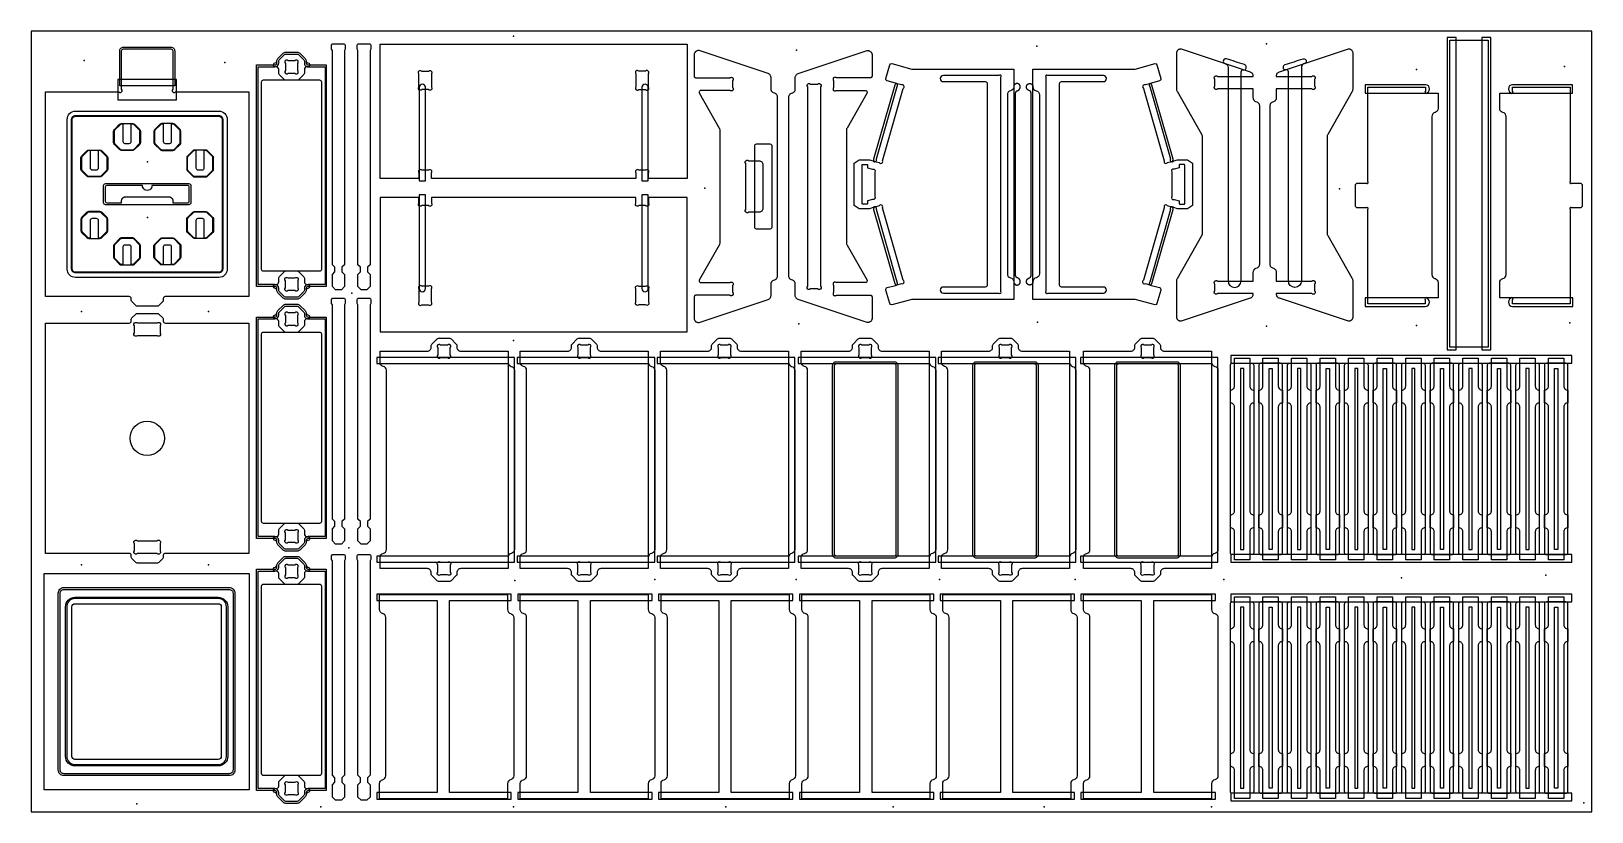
# Model space of a CAD drawing. Header units: millimetres. Extents: x 0 to 2438, y 0 to 1220.
import ezdxf

# ---------------------------------------------------------------- set-up
doc = ezdxf.new("R2010")
doc.units = ezdxf.units.MM
doc.header["$MEASUREMENT"] = 0
for name, color, linetype, true_color in [('Angled Pockets Entry', 2, 'Continuous', 0xffff00), ('Line Engrave 5mm', 3, 'Continuous', 0x00ff00), ('Pilot Holes', 6, 'Continuous', 0xff00ff), ('Pocket 12mm', 176, 'Continuous', 0x00007f), ('Pocket 6mm', 4, 'Continuous', 0x00ffff), ('Pocket 8mm', 254, 'Continuous', 0xbfbfff), ('Pockets 10mm', 160, 'Continuous', 0x3f3fff), ('Profile - inside', 30, 'Continuous', 0xff7f00), ('Profile - outside', 18, 'Continuous', 0x000000), ('Stock Perimeter', 1, 'Continuous', 0xff0007)]:
    doc.layers.add(name, color=color, linetype=linetype, true_color=true_color)

msp = doc.modelspace()

# ---------------------------------------------------------------- linework, layer by layer
at = {"layer": 'Angled Pockets Entry'}
for points in [[(2212, 722), (2226.1, 722), (2226.1, 1210.2), (2212, 1210.2), (2212, 722)], [(2266.2, 722), (2280.3, 722), (2280.3, 1210.2), (2266.2, 1210.2), (2266.2, 722)], [(135.2, 1112.8), (227.2, 1112.8), (227.2, 1144.7), (135.2, 1144.7), (135.2, 1112.8)]]:
    msp.add_lwpolyline(points, dxfattribs=at)
at = {"layer": 'Line Engrave 5mm'}
for points in [[(1348, 396.5), (1258, 396.5, -0.414214), (1252, 402.5), (1252, 697.5, -0.414214), (1258, 703.5), (1348, 703.5, -0.414214), (1354, 697.5), (1354, 402.5, -0.414214), (1348, 396.5)], [(1567, 396.5), (1477, 396.5, -0.414214), (1471, 402.5), (1471, 697.5, -0.414214), (1477, 703.5), (1567, 703.5, -0.414214), (1573, 697.5), (1573, 402.5, -0.414214), (1567, 396.5)], [(1789, 396.5), (1699, 396.5, -0.414214), (1693, 402.5), (1693, 697.5, -0.414214), (1699, 703.5), (1789, 703.5, -0.414214), (1795, 697.5), (1795, 402.5, -0.414214), (1789, 396.5)], [(42.3, 65.5), (42.3, 341.5, -0.414214), (51.3, 350.5), (309.3, 350.5, -0.414214), (318.3, 341.5), (318.3, 65.5, -0.414214), (309.3, 56.5), (51.3, 56.5, -0.414214), (42.3, 65.5)]]:
    msp.add_lwpolyline(points, format="xyb", dxfattribs=at)
at = {"layer": 'Pilot Holes'}
for p in [(753.7, 1212), (1571, 1196.6), (1930, 1200), (82.7, 1174.4), (302.4, 1171), (1195.8, 1190.3), (2164, 1160), (2395.4, 1164.8), (181.5, 1015.8), (1052.2, 974.6), (2044, 973.5), (181.5, 929), (500.7, 810.5), (78.8, 781.8), (276.8, 781.8), (1199.4, 762.5), (1572.1, 765.1), (1930, 759.1), (2164, 760), (2403.9, 764.3), (753.3, 736.6), (496.4, 412.3), (78.8, 385.9), (276.8, 385.9), (2140.7, 365.9), (2366, 370), (755.6, 361.5), (974.2, 362.9), (1195.2, 362.9), (1418.8, 362.9), (1630.7, 363.1), (1863.4, 363.1), (165.1, 12.2), (452.4, 8), (753.7, 8), (1085.2, 8), (1346.4, 8), (1582.5, 8), (1843.7, 8), (2425.7, 14)]:
    msp.add_point(p, dxfattribs=at)
at = {"layer": 'Pocket 12mm'}
for points in [[(435, 1166.8, -0.41563), (432.6, 1164.3), (430.7, 1164.3, 0.414214), (426.7, 1160.3), (426.7, 1154.5, -0.198912), (425.9, 1152.4), (417.6, 1144.1, -0.198912), (415.5, 1143.3), (398, 1143.3, -0.198912), (395.9, 1144.1), (387.6, 1152.4, -0.198912), (386.7, 1154.5), (386.7, 1160.3, 0.414214), (382.7, 1164.3), (380.9, 1164.3, -0.414214), (378.5, 1166.7), (378.5, 1168.1, -0.404873), (381.1, 1170.5, 0.413573), (383.7, 1173, -0.198912), (385.5, 1177.3), (393.7, 1185.5, -0.198912), (398, 1187.3), (415.5, 1187.3, -0.198912), (419.7, 1185.5), (428, 1177.3, -0.198912), (429.7, 1173, 0.413573), (432.4, 1170.5, -0.404873), (435, 1168.1), (435, 1166.8)], [(1540.2, 1126.9), (1540.3, 1126.9), (1540.4, 1127), (1540.5, 1127), (1540.7, 1127), (1540.8, 1127.1), (1540.9, 1127.1), (1541, 1127.1), (1541.2, 1127.2), (1541.3, 1127.2), (1541.4, 1127.3), (1541.5, 1127.3), (1541.6, 1127.4), (1541.8, 1127.5), (1541.9, 1127.5), (1542, 1127.6), (1542.1, 1127.7), (1542.2, 1127.7), (1542.3, 1127.8), (1542.5, 1127.9), (1542.6, 1128), (1542.7, 1128), (1542.8, 1128.1), (1542.9, 1128.2), (1543, 1128.3), (1543.1, 1128.4), (1543.2, 1128.5), (1543.3, 1128.6), (1543.4, 1128.7), (1543.5, 1128.8), (1543.6, 1128.9), (1543.7, 1129), (1543.8, 1129.1), (1543.9, 1129.2), (1543.9, 1129.3), (1544, 1129.4), (1544.1, 1129.5), (1544.2, 1129.7), (1544.3, 1129.8), (1544.3, 1129.9), (1544.4, 1130), (1544.5, 1130.1), (1544.5, 1130.3), (1544.6, 1130.4), (1544.6, 1130.5), (1544.7, 1130.6), (1544.7, 1130.8), (1544.8, 1130.9), (1544.8, 1131), (1544.9, 1131.2), (1544.9, 1131.3), (1545, 1131.4), (1545, 1131.5), (1545, 1131.7), (1545.1, 1131.8), (1545.1, 1131.9), (1545.1, 1132.1), (1545.1, 1132.2), (1545.1, 1132.3), (1545.2, 1132.4), (1545.2, 1132.6), (1545.2, 1132.7), (1545.2, 1132.8), (1545.2, 1132.9), (1545.2, 1133.1), (1545.2, 1133.2), (1545.2, 1133.3), (1545.2, 1133.4), (1545.2, 1133.5), (1545.2, 1133.6), (1545.1, 1133.8), (1545.1, 1133.9), (1545.1, 1134), (1545.1, 1134.1), (1545, 1134.2), (1545, 1134.4), (1545, 1134.5), (1545, 1134.6), (1544.9, 1134.7), (1544.9, 1134.8), (1544.8, 1134.9), (1544.8, 1135.1), (1544.7, 1135.2), (1544.7, 1135.3), (1544.6, 1135.4), (1544.6, 1135.5), (1544.5, 1135.6), (1544.4, 1135.8), (1544.4, 1135.9), (1544.3, 1136), (1544.2, 1136.1), (1544.1, 1136.2), (1544, 1136.3), (1544, 1136.4), (1543.9, 1136.5), (1543.8, 1136.6), (1543.7, 1136.7), (1543.6, 1136.8), (1543.5, 1136.9), (1543.4, 1136.9), (1543.3, 1137), (1543.2, 1137.1), (1543.1, 1137.2), (1543, 1137.3), (1542.9, 1137.3), (1542.8, 1137.4), (1542.6, 1137.5), (1542.5, 1137.5), (1542.4, 1137.6), (1542.3, 1137.7), (1542.2, 1137.7), (1542.1, 1137.8), (1542, 1137.8), (1541.8, 1137.9), (1541.7, 1137.9), (1541.6, 1137.9), (1541.5, 1138), (1541.4, 1138), (1541.2, 1138), (1541.1, 1138.1), (1541, 1138.1), (1540.9, 1138.1), (1540.8, 1138.1), (1540.6, 1138.1), (1540.5, 1138.2), (1540.4, 1138.2), (1540.3, 1138.2), (1540.2, 1138.2), (1540.1, 1138.2), (1540, 1138.2), (1539.8, 1138.2), (1539.7, 1138.2), (1539.6, 1138.2), (1539.5, 1138.1), (1539.4, 1138.1), (1539.3, 1138.1), (1539.1, 1138.1), (1539, 1138.1), (1538.9, 1138), (1538.8, 1138), (1538.7, 1138), (1538.5, 1137.9), (1538.4, 1137.9), (1538.3, 1137.9), (1538.2, 1137.8), (1538.1, 1137.8), (1538, 1137.7), (1537.8, 1137.7), (1537.7, 1137.6), (1537.6, 1137.5), (1537.5, 1137.5), (1537.4, 1137.4), (1537.3, 1137.3), (1537.2, 1137.3), (1537.1, 1137.2), (1537, 1137.1), (1536.9, 1137), (1536.8, 1136.9), (1536.7, 1136.9), (1536.6, 1136.8), (1536.5, 1136.7), (1536.4, 1136.6), (1536.3, 1136.5), (1536.2, 1136.4), (1536.1, 1136.3), (1536, 1136.2), (1535.9, 1136.1), (1535.9, 1136), (1535.8, 1135.9), (1535.7, 1135.8), (1535.7, 1135.6), (1535.6, 1135.5), (1535.5, 1135.4), (1535.5, 1135.3), (1535.4, 1135.2), (1535.4, 1135.1), (1535.3, 1134.9), (1535.3, 1134.8), (1535.2, 1134.7), (1535.2, 1134.6), (1535.2, 1134.5), (1535.1, 1134.4), (1535.1, 1134.2), (1535.1, 1134.1), (1535, 1134), (1535, 1133.9), (1535, 1133.8), (1535, 1133.6), (1535, 1133.5), (1535, 1133.4), (1535, 1133.3), (1535, 1133.2), (1535, 1133.1, -0.354568), (1530, 1126.9, 0.354568), (1525, 1120.7), (1525, 997), (1525, 964.4), (1525, 840.7, 0.354568), (1530, 834.6, -0.354568), (1535, 828.4), (1535, 828.3), (1535, 828.2), (1535, 828.1), (1535, 828), (1535, 827.8), (1535, 827.7), (1535, 827.6), (1535, 827.5), (1535.1, 827.4), (1535.1, 827.2), (1535.1, 827.1), (1535.2, 827), (1535.2, 826.9), (1535.2, 826.8), (1535.3, 826.6), (1535.3, 826.5), (1535.4, 826.4), (1535.4, 826.3), (1535.5, 826.2), (1535.5, 826.1), (1535.6, 825.9), (1535.7, 825.8), (1535.7, 825.7), (1535.8, 825.6), (1535.9, 825.5), (1535.9, 825.4), (1536, 825.3), (1536.1, 825.2), (1536.2, 825.1), (1536.3, 825), (1536.4, 824.9), (1536.5, 824.8), (1536.6, 824.7), (1536.7, 824.6), (1536.8, 824.5), (1536.9, 824.4), (1537, 824.4), (1537.1, 824.3), (1537.2, 824.2), (1537.3, 824.1), (1537.4, 824.1), (1537.5, 824), (1537.6, 823.9), (1537.7, 823.9), (1537.8, 823.8), (1538, 823.8), (1538.1, 823.7), (1538.2, 823.7), (1538.3, 823.6), (1538.4, 823.6), (1538.5, 823.5), (1538.7, 823.5), (1538.8, 823.5), (1538.9, 823.4), (1539, 823.4), (1539.1, 823.4), (1539.3, 823.4), (1539.4, 823.3), (1539.5, 823.3), (1539.6, 823.3), (1539.7, 823.3), (1539.8, 823.3), (1540, 823.3), (1540.1, 823.3), (1540.2, 823.3), (1540.3, 823.3), (1540.4, 823.3), (1540.5, 823.3), (1540.6, 823.3), (1540.8, 823.3), (1540.9, 823.4), (1541, 823.4), (1541.1, 823.4), (1541.2, 823.4), (1541.4, 823.5), (1541.5, 823.5), (1541.6, 823.5), (1541.7, 823.6), (1541.8, 823.6), (1542, 823.7), (1542.1, 823.7), (1542.2, 823.8), (1542.3, 823.8), (1542.4, 823.9), (1542.5, 823.9), (1542.6, 824), (1542.8, 824.1), (1542.9, 824.1), (1543, 824.2), (1543.1, 824.3), (1543.2, 824.4), (1543.3, 824.4), (1543.4, 824.5), (1543.5, 824.6), (1543.6, 824.7), (1543.7, 824.8), (1543.8, 824.9), (1543.9, 825), (1544, 825.1), (1544, 825.2), (1544.1, 825.3), (1544.2, 825.4), (1544.3, 825.5), (1544.4, 825.6), (1544.4, 825.7), (1544.5, 825.8), (1544.6, 825.9), (1544.6, 826.1), (1544.7, 826.2), (1544.7, 826.3), (1544.8, 826.4), (1544.8, 826.5), (1544.9, 826.6), (1544.9, 826.8), (1545, 826.9), (1545, 827), (1545, 827.1), (1545, 827.2), (1545.1, 827.4), (1545.1, 827.5), (1545.1, 827.6), (1545.1, 827.7), (1545.2, 827.8), (1545.2, 828), (1545.2, 828.1), (1545.2, 828.2), (1545.2, 828.3), (1545.2, 828.4), (1545.2, 828.5), (1545.2, 828.7), (1545.2, 828.8), (1545.2, 828.9), (1545.2, 829), (1545.1, 829.2), (1545.1, 829.3), (1545.1, 829.4), (1545.1, 829.6), (1545.1, 829.7), (1545, 829.8), (1545, 829.9), (1545, 830.1), (1544.9, 830.2), (1544.9, 830.3), (1544.8, 830.5), (1544.8, 830.6), (1544.7, 830.7), (1544.7, 830.8), (1544.6, 831), (1544.6, 831.1), (1544.5, 831.2), (1544.5, 831.3), (1544.4, 831.5), (1544.3, 831.6), (1544.3, 831.7), (1544.2, 831.8), (1544.1, 831.9), (1544, 832), (1543.9, 832.2), (1543.9, 832.3), (1543.8, 832.4), (1543.7, 832.5), (1543.6, 832.6), (1543.5, 832.7), (1543.4, 832.8), (1543.3, 832.9), (1543.2, 833), (1543.1, 833.1), (1543, 833.2), (1542.9, 833.3), (1542.8, 833.4), (1542.7, 833.4), (1542.6, 833.5), (1542.5, 833.6), (1542.3, 833.7), (1542.2, 833.7), (1542.1, 833.8), (1542, 833.9), (1541.9, 834), (1541.8, 834), (1541.6, 834.1), (1541.5, 834.1), (1541.4, 834.2), (1541.3, 834.2), (1541.2, 834.3), (1541, 834.3), (1540.9, 834.4), (1540.8, 834.4), (1540.7, 834.5), (1540.5, 834.5), (1540.4, 834.5), (1540.3, 834.5), (1540.2, 834.6), (1540.1, 834.6), (1540.1, 834.6), (1540, 834.7), (1539.9, 834.7), (1539.9, 834.7), (1539.8, 834.8), (1539.7, 834.8), (1539.7, 834.9), (1539.6, 834.9), (1539.5, 835), (1539.5, 835), (1539.4, 835.1), (1539.4, 835.1), (1539.3, 835.2), (1539.2, 835.3), (1539.2, 835.3), (1539.1, 835.4), (1539, 835.5), (1539, 835.5), (1538.9, 835.6), (1538.9, 835.7), (1538.8, 835.8), (1538.8, 835.9), (1538.7, 836), (1538.6, 836.1), (1538.6, 836.2), (1538.5, 836.3), (1538.5, 836.4), (1538.4, 836.5), (1538.4, 836.6), (1538.3, 836.8), (1538.2, 837), (1538.1, 837.2), (1538, 837.5), (1538, 837.7), (1537.9, 837.9), (1537.8, 838.2), (1537.8, 838.4), (1537.7, 838.7), (1537.7, 839), (1537.7, 839.2), (1537.6, 839.5), (1537.6, 839.7), (1537.6, 840), (1537.6, 840.2), (1537.6, 840.5), (1537.6, 840.7), (1537.6, 1120.7), (1537.6, 1121), (1537.6, 1121.2), (1537.6, 1121.5), (1537.6, 1121.8), (1537.6, 1122), (1537.7, 1122.3), (1537.7, 1122.5), (1537.7, 1122.8), (1537.8, 1123), (1537.8, 1123.3), (1537.9, 1123.5), (1538, 1123.8), (1538, 1124), (1538.1, 1124.3), (1538.2, 1124.5), (1538.3, 1124.7), (1538.4, 1124.9), (1538.4, 1125), (1538.5, 1125.1), (1538.5, 1125.2), (1538.6, 1125.3), (1538.6, 1125.4), (1538.7, 1125.5), (1538.8, 1125.6), (1538.8, 1125.7), (1538.9, 1125.8), (1538.9, 1125.8), (1539, 1125.9), (1539, 1126), (1539.1, 1126.1), (1539.2, 1126.1), (1539.2, 1126.2), (1539.3, 1126.3), (1539.4, 1126.3), (1539.4, 1126.4), (1539.5, 1126.5), (1539.5, 1126.5), (1539.6, 1126.6), (1539.7, 1126.6), (1539.7, 1126.7), (1539.8, 1126.7), (1539.9, 1126.7), (1539.9, 1126.8), (1540, 1126.8), (1540.1, 1126.8), (1540.1, 1126.9), (1540.2, 1126.9)], [(1559.8, 1126.9), (1559.7, 1126.9), (1559.6, 1127), (1559.5, 1127), (1559.3, 1127), (1559.2, 1127.1), (1559.1, 1127.1), (1559, 1127.1), (1558.8, 1127.2), (1558.7, 1127.2), (1558.6, 1127.3), (1558.5, 1127.3), (1558.4, 1127.4), (1558.2, 1127.5), (1558.1, 1127.5), (1558, 1127.6), (1557.9, 1127.7), (1557.8, 1127.7), (1557.7, 1127.8), (1557.5, 1127.9), (1557.4, 1128), (1557.3, 1128), (1557.2, 1128.1), (1557.1, 1128.2), (1557, 1128.3), (1556.9, 1128.4), (1556.8, 1128.5), (1556.7, 1128.6), (1556.6, 1128.7), (1556.5, 1128.8), (1556.4, 1128.9), (1556.3, 1129), (1556.2, 1129.1), (1556.1, 1129.2), (1556.1, 1129.3), (1556, 1129.4), (1555.9, 1129.5), (1555.8, 1129.7), (1555.7, 1129.8), (1555.7, 1129.9), (1555.6, 1130), (1555.5, 1130.1), (1555.5, 1130.3), (1555.4, 1130.4), (1555.4, 1130.5), (1555.3, 1130.6), (1555.3, 1130.8), (1555.2, 1130.9), (1555.2, 1131), (1555.1, 1131.2), (1555.1, 1131.3), (1555, 1131.4), (1555, 1131.5), (1555, 1131.7), (1554.9, 1131.8), (1554.9, 1131.9), (1554.9, 1132.1), (1554.9, 1132.2), (1554.9, 1132.3), (1554.8, 1132.4), (1554.8, 1132.6), (1554.8, 1132.7), (1554.8, 1132.8), (1554.8, 1132.9), (1554.8, 1133.1), (1554.8, 1133.2), (1554.8, 1133.3), (1554.8, 1133.4), (1554.8, 1133.5), (1554.8, 1133.6), (1554.9, 1133.8), (1554.9, 1133.9), (1554.9, 1134), (1554.9, 1134.1), (1555, 1134.2), (1555, 1134.4), (1555, 1134.5), (1555, 1134.6), (1555.1, 1134.7), (1555.1, 1134.8), (1555.2, 1134.9), (1555.2, 1135.1), (1555.3, 1135.2), (1555.3, 1135.3), (1555.4, 1135.4), (1555.4, 1135.5), (1555.5, 1135.6), (1555.6, 1135.8), (1555.6, 1135.9), (1555.7, 1136), (1555.8, 1136.1), (1555.9, 1136.2), (1556, 1136.3), (1556, 1136.4), (1556.1, 1136.5), (1556.2, 1136.6), (1556.3, 1136.7), (1556.4, 1136.8), (1556.5, 1136.9), (1556.6, 1136.9), (1556.7, 1137), (1556.8, 1137.1), (1556.9, 1137.2), (1557, 1137.3), (1557.1, 1137.3), (1557.2, 1137.4), (1557.4, 1137.5), (1557.5, 1137.5), (1557.6, 1137.6), (1557.7, 1137.7), (1557.8, 1137.7), (1557.9, 1137.8), (1558, 1137.8), (1558.2, 1137.9), (1558.3, 1137.9), (1558.4, 1137.9), (1558.5, 1138), (1558.6, 1138), (1558.8, 1138), (1558.9, 1138.1), (1559, 1138.1), (1559.1, 1138.1), (1559.2, 1138.1), (1559.4, 1138.1), (1559.5, 1138.2), (1559.6, 1138.2), (1559.7, 1138.2), (1559.8, 1138.2), (1559.9, 1138.2), (1560, 1138.2), (1560.2, 1138.2), (1560.3, 1138.2), (1560.4, 1138.2), (1560.5, 1138.1), (1560.6, 1138.1), (1560.7, 1138.1), (1560.9, 1138.1), (1561, 1138.1), (1561.1, 1138), (1561.2, 1138), (1561.3, 1138), (1561.5, 1137.9), (1561.6, 1137.9), (1561.7, 1137.9), (1561.8, 1137.8), (1561.9, 1137.8), (1562, 1137.7), (1562.2, 1137.7), (1562.3, 1137.6), (1562.4, 1137.5), (1562.5, 1137.5), (1562.6, 1137.4), (1562.7, 1137.3), (1562.8, 1137.3), (1562.9, 1137.2), (1563, 1137.1), (1563.1, 1137), (1563.2, 1136.9), (1563.3, 1136.9), (1563.4, 1136.8), (1563.5, 1136.7), (1563.6, 1136.6), (1563.7, 1136.5), (1563.8, 1136.4), (1563.9, 1136.3), (1564, 1136.2), (1564.1, 1136.1), (1564.1, 1136), (1564.2, 1135.9), (1564.3, 1135.8), (1564.3, 1135.6), (1564.4, 1135.5), (1564.5, 1135.4), (1564.5, 1135.3), (1564.6, 1135.2), (1564.6, 1135.1), (1564.7, 1134.9), (1564.7, 1134.8), (1564.8, 1134.7), (1564.8, 1134.6), (1564.8, 1134.5), (1564.9, 1134.4), (1564.9, 1134.2), (1564.9, 1134.1), (1565, 1134), (1565, 1133.9), (1565, 1133.8), (1565, 1133.6), (1565, 1133.5), (1565, 1133.4), (1565, 1133.3), (1565, 1133.2), (1565, 1133.1, 0.354568), (1570, 1126.9, -0.354568), (1575, 1120.7), (1575, 997), (1575, 964.4), (1575, 840.7, -0.354568), (1570, 834.6, 0.354568), (1565, 828.4), (1565, 828.3), (1565, 828.2), (1565, 828.1), (1565, 828), (1565, 827.8), (1565, 827.7), (1565, 827.6), (1565, 827.5), (1564.9, 827.4), (1564.9, 827.2), (1564.9, 827.1), (1564.8, 827), (1564.8, 826.9), (1564.8, 826.8), (1564.7, 826.6), (1564.7, 826.5), (1564.6, 826.4), (1564.6, 826.3), (1564.5, 826.2), (1564.5, 826.1), (1564.4, 825.9), (1564.3, 825.8), (1564.3, 825.7), (1564.2, 825.6), (1564.1, 825.5), (1564.1, 825.4), (1564, 825.3), (1563.9, 825.2), (1563.8, 825.1), (1563.7, 825), (1563.6, 824.9), (1563.5, 824.8), (1563.4, 824.7), (1563.3, 824.6), (1563.2, 824.5), (1563.1, 824.4), (1563, 824.4), (1562.9, 824.3), (1562.8, 824.2), (1562.7, 824.1), (1562.6, 824.1), (1562.5, 824), (1562.4, 823.9), (1562.3, 823.9), (1562.2, 823.8), (1562, 823.8), (1561.9, 823.7), (1561.8, 823.7), (1561.7, 823.6), (1561.6, 823.6), (1561.5, 823.5), (1561.3, 823.5), (1561.2, 823.5), (1561.1, 823.4), (1561, 823.4), (1560.9, 823.4), (1560.7, 823.4), (1560.6, 823.3), (1560.5, 823.3), (1560.4, 823.3), (1560.3, 823.3), (1560.2, 823.3), (1560, 823.3), (1559.9, 823.3), (1559.8, 823.3), (1559.7, 823.3), (1559.6, 823.3), (1559.5, 823.3), (1559.4, 823.3), (1559.2, 823.3), (1559.1, 823.4), (1559, 823.4), (1558.9, 823.4), (1558.8, 823.4), (1558.6, 823.5), (1558.5, 823.5), (1558.4, 823.5), (1558.3, 823.6), (1558.2, 823.6), (1558, 823.7), (1557.9, 823.7), (1557.8, 823.8), (1557.7, 823.8), (1557.6, 823.9), (1557.5, 823.9), (1557.4, 824), (1557.2, 824.1), (1557.1, 824.1), (1557, 824.2), (1556.9, 824.3), (1556.8, 824.4), (1556.7, 824.4), (1556.6, 824.5), (1556.5, 824.6), (1556.4, 824.7), (1556.3, 824.8), (1556.2, 824.9), (1556.1, 825), (1556, 825.1), (1556, 825.2), (1555.9, 825.3), (1555.8, 825.4), (1555.7, 825.5), (1555.6, 825.6), (1555.6, 825.7), (1555.5, 825.8), (1555.4, 825.9), (1555.4, 826.1), (1555.3, 826.2), (1555.3, 826.3), (1555.2, 826.4), (1555.2, 826.5), (1555.1, 826.6), (1555.1, 826.8), (1555, 826.9), (1555, 827), (1555, 827.1), (1555, 827.2), (1554.9, 827.4), (1554.9, 827.5), (1554.9, 827.6), (1554.9, 827.7), (1554.8, 827.8), (1554.8, 828), (1554.8, 828.1), (1554.8, 828.2), (1554.8, 828.3), (1554.8, 828.4), (1554.8, 828.5), (1554.8, 828.7), (1554.8, 828.8), (1554.8, 828.9), (1554.8, 829), (1554.9, 829.2), (1554.9, 829.3), (1554.9, 829.4), (1554.9, 829.6), (1554.9, 829.7), (1555, 829.8), (1555, 829.9), (1555, 830.1), (1555.1, 830.2), (1555.1, 830.3), (1555.2, 830.5), (1555.2, 830.6), (1555.3, 830.7), (1555.3, 830.8), (1555.4, 831), (1555.4, 831.1), (1555.5, 831.2), (1555.5, 831.3), (1555.6, 831.5), (1555.7, 831.6), (1555.7, 831.7), (1555.8, 831.8), (1555.9, 831.9), (1556, 832), (1556.1, 832.2), (1556.1, 832.3), (1556.2, 832.4), (1556.3, 832.5), (1556.4, 832.6), (1556.5, 832.7), (1556.6, 832.8), (1556.7, 832.9), (1556.8, 833), (1556.9, 833.1), (1557, 833.2), (1557.1, 833.3), (1557.2, 833.4), (1557.3, 833.4), (1557.4, 833.5), (1557.5, 833.6), (1557.7, 833.7), (1557.8, 833.7), (1557.9, 833.8), (1558, 833.9), (1558.1, 834), (1558.2, 834), (1558.4, 834.1), (1558.5, 834.1), (1558.6, 834.2), (1558.7, 834.2), (1558.8, 834.3), (1559, 834.3), (1559.1, 834.4), (1559.2, 834.4), (1559.3, 834.5), (1559.5, 834.5), (1559.6, 834.5), (1559.7, 834.5), (1559.8, 834.6), (1559.9, 834.6), (1559.9, 834.6), (1560, 834.7), (1560.1, 834.7), (1560.1, 834.7), (1560.2, 834.8), (1560.3, 834.8), (1560.3, 834.9), (1560.4, 834.9), (1560.5, 835), (1560.5, 835), (1560.6, 835.1), (1560.6, 835.1), (1560.7, 835.2), (1560.8, 835.3), (1560.8, 835.3), (1560.9, 835.4), (1561, 835.5), (1561, 835.5), (1561.1, 835.6), (1561.1, 835.7), (1561.2, 835.8), (1561.2, 835.9), (1561.3, 836), (1561.4, 836.1), (1561.4, 836.2), (1561.5, 836.3), (1561.5, 836.4), (1561.6, 836.5), (1561.6, 836.6), (1561.7, 836.8), (1561.8, 837), (1561.9, 837.2), (1562, 837.5), (1562, 837.7), (1562.1, 837.9), (1562.2, 838.2), (1562.2, 838.4), (1562.3, 838.7), (1562.3, 839), (1562.3, 839.2), (1562.4, 839.5), (1562.4, 839.7), (1562.4, 840), (1562.4, 840.2), (1562.4, 840.5), (1562.4, 840.7), (1562.4, 1120.7), (1562.4, 1121), (1562.4, 1121.2), (1562.4, 1121.5), (1562.4, 1121.8), (1562.4, 1122), (1562.3, 1122.3), (1562.3, 1122.5), (1562.3, 1122.8), (1562.2, 1123), (1562.2, 1123.3), (1562.1, 1123.5), (1562, 1123.8), (1562, 1124), (1561.9, 1124.3), (1561.8, 1124.5), (1561.7, 1124.7), (1561.6, 1124.9), (1561.6, 1125), (1561.5, 1125.1), (1561.5, 1125.2), (1561.4, 1125.3), (1561.4, 1125.4), (1561.3, 1125.5), (1561.2, 1125.6), (1561.2, 1125.7), (1561.1, 1125.8), (1561.1, 1125.8), (1561, 1125.9), (1561, 1126), (1560.9, 1126.1), (1560.8, 1126.1), (1560.8, 1126.2), (1560.7, 1126.3), (1560.6, 1126.3), (1560.6, 1126.4), (1560.5, 1126.5), (1560.5, 1126.5), (1560.4, 1126.6), (1560.3, 1126.6), (1560.3, 1126.7), (1560.2, 1126.7), (1560.1, 1126.7), (1560.1, 1126.8), (1560, 1126.8), (1559.9, 1126.8), (1559.9, 1126.9), (1559.8, 1126.9)], [(170.7, 1063.5), (170.7, 1046, -0.198912), (169.5, 1043.1), (161.3, 1034.9, -0.198912), (158.5, 1033.7), (143.7, 1033.7), (141, 1033.7, -0.198912), (138.1, 1034.9), (129.9, 1043.1, -0.198912), (128.7, 1046), (128.7, 1063.5, -0.198912), (129.9, 1066.3), (138.1, 1074.5, -0.198912), (141, 1075.7), (143.7, 1075.7), (158.5, 1075.7, -0.198912), (161.3, 1074.5), (169.5, 1066.3, -0.198912), (170.7, 1063.5)], [(191.8, 1063.5), (191.8, 1046, 0.198912), (192.9, 1043.1), (201.2, 1034.9, 0.198912), (204, 1033.7), (218.8, 1033.7), (221.5, 1033.7, 0.198912), (224.4, 1034.9), (232.6, 1043.1, 0.198912), (233.8, 1046), (233.8, 1063.5, 0.198912), (232.6, 1066.3), (224.4, 1074.5, 0.198912), (221.5, 1075.7), (218.8, 1075.7), (204, 1075.7, 0.198912), (201.2, 1074.5), (192.9, 1066.3, 0.198912), (191.8, 1063.5)], [(77.6, 1022.1, -0.198912), (78.8, 1024.9), (87, 1033.1, -0.198912), (89.9, 1034.3), (104.6, 1034.3), (107.4, 1034.3, -0.198912), (110.2, 1033.1), (118.5, 1024.9, -0.198912), (119.6, 1022.1), (119.6, 1004.5, -0.198912), (118.5, 1001.7), (110.2, 993.5, -0.198912), (107.4, 992.3), (104.6, 992.3), (89.9, 992.3, -0.198912), (87, 993.5), (78.8, 1001.7, -0.198912), (77.6, 1004.5), (77.6, 1022.1)], [(284.9, 1022.1, 0.198912), (283.7, 1024.9), (275.4, 1033.1, 0.198912), (272.6, 1034.3), (257.9, 1034.3), (255.1, 1034.3, 0.198912), (252.3, 1033.1), (244, 1024.9, 0.198912), (242.9, 1022.1), (242.9, 1004.5, 0.198912), (244, 1001.7), (252.3, 993.5, 0.198912), (255.1, 992.3), (257.9, 992.3), (272.6, 992.3, 0.198912), (275.4, 993.5), (283.7, 1001.7, 0.198912), (284.9, 1004.5), (284.9, 1022.1)], [(77.6, 908.4, 0.198912), (78.8, 905.6), (87, 897.4, 0.198912), (89.9, 896.2), (104.6, 896.2), (107.4, 896.2, 0.198912), (110.2, 897.4), (118.5, 905.6, 0.198912), (119.6, 908.4), (119.6, 925.9, 0.198912), (118.5, 928.8), (110.2, 937, 0.198912), (107.4, 938.2), (104.6, 938.2), (89.9, 938.2, 0.198912), (87, 937), (78.8, 928.8, 0.198912), (77.6, 925.9), (77.6, 908.4)], [(284.9, 908.4, -0.198912), (283.7, 905.6), (275.4, 897.4, -0.198912), (272.6, 896.2), (257.9, 896.2), (255.1, 896.2, -0.198912), (252.3, 897.4), (244, 905.6, -0.198912), (242.9, 908.4), (242.9, 925.9, -0.198912), (244, 928.8), (252.3, 937, -0.198912), (255.1, 938.2), (257.9, 938.2), (272.6, 938.2, -0.198912), (275.4, 937), (283.7, 928.8, -0.198912), (284.9, 925.9), (284.9, 908.4)], [(170.7, 867), (170.7, 884.5, 0.198912), (169.5, 887.4), (161.3, 895.6, 0.198912), (158.5, 896.8), (143.7, 896.8), (141, 896.8, 0.198912), (138.1, 895.6), (129.9, 887.4, 0.198912), (128.7, 884.5), (128.7, 867, 0.198912), (129.9, 864.2), (138.1, 855.9, 0.198912), (141, 854.8), (143.7, 854.8), (158.5, 854.8, 0.198912), (161.3, 855.9), (169.5, 864.2, 0.198912), (170.7, 867)], [(191.8, 867), (191.8, 884.5, -0.198912), (192.9, 887.4), (201.2, 895.6, -0.198912), (204, 896.8), (218.8, 896.8), (221.5, 896.8, -0.198912), (224.4, 895.6), (232.6, 887.4, -0.198912), (233.8, 884.5), (233.8, 867, -0.198912), (232.6, 864.2), (224.4, 855.9, -0.198912), (221.5, 854.8), (218.8, 854.8), (204, 854.8, -0.198912), (201.2, 855.9), (192.9, 864.2, -0.198912), (191.8, 867)], [(435, 821.7), (435, 820.4, -0.404873), (432.4, 818, 0.413573), (429.7, 815.5, -0.198912), (428, 811.3), (419.7, 803, -0.198912), (415.5, 801.3), (398, 801.3, -0.198912), (393.7, 803), (385.5, 811.3, -0.198912), (383.7, 815.5, 0.413573), (381.1, 818, -0.404873), (378.5, 820.4), (378.5, 821.7, -0.415629), (380.9, 824.2), (382.7, 824.2, 0.414214), (386.7, 828.3), (386.7, 834, -0.198912), (387.6, 836.1), (395.9, 844.4, -0.198912), (398, 845.3), (415.5, 845.3, -0.198912), (417.6, 844.4), (425.9, 836.1, -0.198912), (426.7, 834), (426.7, 828.3, 0.414214), (430.7, 824.2), (432.6, 824.2, -0.41563), (435, 821.7)], [(435, 772.8, -0.41563), (432.6, 770.3), (430.7, 770.3, 0.414214), (426.7, 766.3), (426.7, 760.5, -0.198912), (425.9, 758.4), (417.6, 750.1, -0.198912), (415.5, 749.3), (398, 749.3, -0.198912), (395.9, 750.1), (387.6, 758.4, -0.198912), (386.7, 760.5), (386.7, 766.3, 0.414214), (382.7, 770.3), (380.9, 770.3, -0.414214), (378.5, 772.7), (378.5, 774.1, -0.404873), (381.1, 776.5, 0.413573), (383.7, 779, -0.198912), (385.5, 783.3), (393.7, 791.5, -0.198912), (398, 793.3), (415.5, 793.3, -0.198912), (419.7, 791.5), (428, 783.3, -0.198912), (429.7, 779, 0.413573), (432.4, 776.5, -0.404873), (435, 774.1), (435, 772.8)], [(435, 427.7), (435, 426.4, -0.404873), (432.4, 424, 0.413573), (429.7, 421.5, -0.198912), (428, 417.3), (419.7, 409, -0.198912), (415.5, 407.3), (398, 407.3, -0.198912), (393.7, 409), (385.5, 417.3, -0.198912), (383.7, 421.5, 0.413573), (381.1, 424, -0.404873), (378.5, 426.4), (378.5, 427.7, -0.415629), (380.9, 430.2), (382.7, 430.2, 0.414214), (386.7, 434.3), (386.7, 440, -0.198912), (387.6, 442.1), (395.9, 450.4, -0.198912), (398, 451.3), (415.5, 451.3, -0.198912), (417.6, 450.4), (425.9, 442.1, -0.198912), (426.7, 440), (426.7, 434.3, 0.414214), (430.7, 430.2), (432.6, 430.2, -0.41563), (435, 427.7)], [(435, 378.8, -0.41563), (432.6, 376.3), (430.7, 376.2, 0.414214), (426.7, 372.3), (426.7, 366.5, -0.198912), (425.9, 364.4), (417.6, 356.1, -0.198912), (415.5, 355.3), (398, 355.3, -0.198912), (395.9, 356.1), (387.6, 364.4, -0.198912), (386.7, 366.5), (386.7, 372.3, 0.414214), (382.7, 376.2), (380.9, 376.3, -0.414214), (378.5, 378.7), (378.5, 380.1, -0.404873), (381.1, 382.5, 0.413573), (383.7, 385, -0.198912), (385.5, 389.2), (393.7, 397.5, -0.198912), (398, 399.2), (415.5, 399.2, -0.198912), (419.7, 397.5), (428, 389.2, -0.198912), (429.7, 385, 0.413573), (432.4, 382.5, -0.404873), (435, 380.1), (435, 378.8)], [(53.6, 86.5), (53.6, 320.5, -0.414214), (68.3, 335.2), (292.3, 335.2, -0.414214), (307, 320.5), (307, 86.5, -0.414214), (292.3, 71.8), (68.3, 71.8, -0.414214), (53.6, 86.5)], [(63.6, 86.5), (63.6, 320.5, -0.414214), (68.3, 325.2), (292.3, 325.2, -0.414214), (297, 320.5), (297, 86.5, -0.414214), (292.3, 81.8), (68.3, 81.8, -0.414214), (63.6, 86.5)], [(435, 33.7), (435, 32.4, -0.404873), (432.4, 30, 0.413573), (429.7, 27.5, -0.198912), (428, 23.2), (419.7, 15, -0.198912), (415.5, 13.2), (398, 13.2, -0.198912), (393.7, 15), (385.5, 23.2, -0.198912), (383.7, 27.5, 0.413573), (381.1, 30, -0.404873), (378.5, 32.4), (378.5, 33.7, -0.415629), (380.9, 36.2), (382.7, 36.2, 0.414214), (386.7, 40.2), (386.7, 46, -0.198912), (387.6, 48.1), (395.9, 56.4, -0.198912), (398, 57.2), (415.5, 57.2, -0.198912), (417.6, 56.4), (425.9, 48.1, -0.198912), (426.7, 46), (426.7, 40.2, 0.414214), (430.7, 36.2), (432.6, 36.2, -0.41563), (435, 33.7)]]:
    msp.add_lwpolyline(points, format="xyb", dxfattribs=at)
at = {"layer": 'Pocket 6mm'}
for points in [[(224.2, 1134.7), (138.2, 1134.7), (138.2, 1189.2, -0.414214), (144.2, 1195.2), (218.2, 1195.2, -0.414214), (224.2, 1189.2), (224.2, 1134.7)], [(352.2, 821.2), (352.2, 1167.2), (380.8, 1167.2, 0.407915), (383.7, 1170.3), (383.7, 1173, -0.198912), (385.5, 1177.3), (393.7, 1185.5, -0.198912), (398, 1187.3), (415.5, 1187.3, -0.198912), (419.7, 1185.5), (428, 1177.3, -0.198912), (429.7, 1173), (429.7, 1170.3, 0.414208), (432.7, 1167.2), (461, 1167.2), (461, 821.2), (432.7, 821.2, 0.414208), (429.7, 818.2), (429.7, 815.5, -0.198912), (428, 811.3), (419.7, 803, -0.198912), (415.5, 801.3), (398, 801.3, -0.198912), (393.7, 803), (385.5, 811.3, -0.198912), (383.7, 815.5), (383.7, 818.2, 0.407915), (380.8, 821.2), (352.2, 821.2)], [(362.5, 845.3), (450.9, 845.3, 0.414214), (453.9, 848.3), (453.9, 1140.3, 0.414214), (450.9, 1143.3), (362.5, 1143.3, 0.414214), (359.5, 1140.3), (359.5, 848.3, 0.414214), (362.5, 845.3)], [(352.2, 427.2), (352.2, 773.2), (380.8, 773.2, 0.407915), (383.7, 776.3), (383.7, 779, -0.198912), (385.5, 783.3), (393.7, 791.5, -0.198912), (398, 793.3), (415.5, 793.3, -0.198912), (419.7, 791.5), (428, 783.3, -0.198912), (429.7, 779), (429.7, 776.3, 0.414208), (432.7, 773.2), (461, 773.2), (461, 427.2), (432.7, 427.2, 0.414208), (429.7, 424.2), (429.7, 421.5, -0.198912), (428, 417.3), (419.7, 409, -0.198912), (415.5, 407.3), (398, 407.3, -0.198912), (393.7, 409), (385.5, 417.3, -0.198912), (383.7, 421.5), (383.7, 424.2, 0.407915), (380.8, 427.2), (352.2, 427.2)], [(362.5, 451.3), (450.9, 451.3, 0.414214), (453.9, 454.3), (453.9, 746.3, 0.414214), (450.9, 749.3), (362.5, 749.3, 0.414214), (359.5, 746.3), (359.5, 454.3, 0.414214), (362.5, 451.3)], [(1907, 701, -0.414214), (1910, 698), (1910, 405, -0.414214), (1907, 402), (1876.4, 402, -0.414214), (1873.4, 405), (1873.4, 698, -0.414214), (1876.4, 701), (1907, 701)], [(1921, 701, 0.414214), (1918, 698), (1918, 405, 0.414214), (1921, 402), (1951.6, 402, 0.414214), (1954.6, 405), (1954.6, 698, 0.414214), (1951.6, 701), (1921, 701)], [(1996.2, 701, -0.414214), (1999.2, 698), (1999.2, 405, -0.414214), (1996.2, 402), (1965.6, 402, -0.414214), (1962.6, 405), (1962.6, 698, -0.414214), (1965.6, 701), (1996.2, 701)], [(2010.2, 701, 0.414214), (2007.2, 698), (2007.2, 405, 0.414214), (2010.2, 402), (2040.8, 402, 0.414214), (2043.8, 405), (2043.8, 698, 0.414214), (2040.8, 701), (2010.2, 701)], [(2085.4, 701, -0.414214), (2088.4, 698), (2088.4, 405, -0.414214), (2085.4, 402), (2054.8, 402, -0.414214), (2051.8, 405), (2051.8, 698, -0.414214), (2054.8, 701), (2085.4, 701)], [(2099.4, 701, 0.414214), (2096.4, 698), (2096.4, 405, 0.414214), (2099.4, 402), (2130, 402, 0.414214), (2133, 405), (2133, 698, 0.414214), (2130, 701), (2099.4, 701)], [(2174.6, 701, -0.414214), (2177.6, 698), (2177.6, 405, -0.414214), (2174.6, 402), (2144, 402, -0.414214), (2141, 405), (2141, 698, -0.414214), (2144, 701), (2174.6, 701)], [(2188.6, 701, 0.414214), (2185.6, 698), (2185.6, 405, 0.414214), (2188.6, 402), (2219.2, 402, 0.414214), (2222.2, 405), (2222.2, 698, 0.414214), (2219.2, 701), (2188.6, 701)], [(2263.8, 701, -0.414214), (2266.8, 698), (2266.8, 405, -0.414214), (2263.8, 402), (2233.2, 402, -0.414214), (2230.2, 405), (2230.2, 698, -0.414214), (2233.2, 701), (2263.8, 701)], [(2277.8, 701, 0.414214), (2274.8, 698), (2274.8, 405, 0.414214), (2277.8, 402), (2308.4, 402, 0.414214), (2311.4, 405), (2311.4, 698, 0.414214), (2308.4, 701), (2277.8, 701)], [(2353, 701, -0.414214), (2356, 698), (2356, 405, -0.414214), (2353, 402), (2322.4, 402, -0.414214), (2319.4, 405), (2319.4, 698, -0.414214), (2322.4, 701), (2353, 701)], [(2367, 701, 0.414214), (2364, 698), (2364, 405, 0.414214), (2367, 402), (2397.6, 402, 0.414214), (2400.6, 405), (2400.6, 698, 0.414214), (2397.6, 701), (2367, 701)], [(352.2, 33.2), (352.2, 379.2), (380.8, 379.2, 0.407915), (383.7, 382.2), (383.7, 385, -0.198912), (385.5, 389.2), (393.7, 397.5, -0.198912), (398, 399.2), (415.5, 399.2, -0.198912), (419.7, 397.5), (428, 389.2, -0.198912), (429.7, 385), (429.7, 382.2, 0.414208), (432.7, 379.2), (461, 379.2), (461, 33.2), (432.7, 33.2, 0.414208), (429.7, 30.2), (429.7, 27.5, -0.198912), (428, 23.2), (419.7, 15, -0.198912), (415.5, 13.2), (398, 13.2, -0.198912), (393.7, 15), (385.5, 23.2, -0.198912), (383.7, 27.5), (383.7, 30.2, 0.407915), (380.8, 33.2), (352.2, 33.2)], [(362.5, 57.2), (450.9, 57.2, 0.414214), (453.9, 60.2), (453.9, 352.3, 0.414214), (450.9, 355.3), (362.5, 355.3, 0.414214), (359.5, 352.3), (359.5, 60.2, 0.414214), (362.5, 57.2)], [(1907, 328, -0.414214), (1910, 325), (1910, 32, -0.414214), (1907, 29), (1876.4, 29, -0.414214), (1873.4, 32), (1873.4, 325, -0.414214), (1876.4, 328), (1907, 328)], [(1921, 328, 0.414214), (1918, 325), (1918, 32, 0.414214), (1921, 29), (1951.6, 29, 0.414214), (1954.6, 32), (1954.6, 325, 0.414214), (1951.6, 328), (1921, 328)], [(1996.2, 328, -0.414214), (1999.2, 325), (1999.2, 32, -0.414214), (1996.2, 29), (1965.6, 29, -0.414214), (1962.6, 32), (1962.6, 325, -0.414214), (1965.6, 328), (1996.2, 328)], [(2010.2, 328, 0.414214), (2007.2, 325), (2007.2, 32, 0.414214), (2010.2, 29), (2040.8, 29, 0.414214), (2043.8, 32), (2043.8, 325, 0.414214), (2040.8, 328), (2010.2, 328)], [(2085.4, 328, -0.414214), (2088.4, 325), (2088.4, 32, -0.414214), (2085.4, 29), (2054.8, 29, -0.414214), (2051.8, 32), (2051.8, 325, -0.414214), (2054.8, 328), (2085.4, 328)], [(2099.4, 328, 0.414214), (2096.4, 325), (2096.4, 32, 0.414214), (2099.4, 29), (2130, 29, 0.414214), (2133, 32), (2133, 325, 0.414214), (2130, 328), (2099.4, 328)], [(2174.6, 328, -0.414214), (2177.6, 325), (2177.6, 32, -0.414214), (2174.6, 29), (2144, 29, -0.414214), (2141, 32), (2141, 325, -0.414214), (2144, 328), (2174.6, 328)], [(2188.6, 328, 0.414214), (2185.6, 325), (2185.6, 32, 0.414214), (2188.6, 29), (2219.2, 29, 0.414214), (2222.2, 32), (2222.2, 325, 0.414214), (2219.2, 328), (2188.6, 328)], [(2263.8, 328, -0.414214), (2266.8, 325), (2266.8, 32, -0.414214), (2263.8, 29), (2233.2, 29, -0.414214), (2230.2, 32), (2230.2, 325, -0.414214), (2233.2, 328), (2263.8, 328)], [(2277.8, 328, 0.414214), (2274.8, 325), (2274.8, 32, 0.414214), (2277.8, 29), (2308.4, 29, 0.414214), (2311.4, 32), (2311.4, 325, 0.414214), (2308.4, 328), (2277.8, 328)], [(2353, 328, -0.414214), (2356, 325), (2356, 32, -0.414214), (2353, 29), (2322.4, 29, -0.414214), (2319.4, 32), (2319.4, 325, -0.414214), (2322.4, 328), (2353, 328)], [(2367, 328, 0.414214), (2364, 325), (2364, 32, 0.414214), (2367, 29), (2397.6, 29, 0.414214), (2400.6, 32), (2400.6, 325, 0.414214), (2397.6, 328), (2367, 328)]]:
    msp.add_lwpolyline(points, format="xyb", dxfattribs=at)
for points in [[(1889.2, 410), (1894.2, 410), (1894.2, 693), (1889.2, 693), (1889.2, 410)], [(1938.8, 410), (1933.8, 410), (1933.8, 693), (1938.8, 693), (1938.8, 410)], [(1978.4, 410), (1983.4, 410), (1983.4, 693), (1978.4, 693), (1978.4, 410)], [(2028, 410), (2023, 410), (2023, 693), (2028, 693), (2028, 410)], [(2067.6, 410), (2072.6, 410), (2072.6, 693), (2067.6, 693), (2067.6, 410)], [(2117.2, 410), (2112.2, 410), (2112.2, 693), (2117.2, 693), (2117.2, 410)], [(2156.8, 410), (2161.8, 410), (2161.8, 693), (2156.8, 693), (2156.8, 410)], [(2206.4, 410), (2201.4, 410), (2201.4, 693), (2206.4, 693), (2206.4, 410)], [(2246, 410), (2251, 410), (2251, 693), (2246, 693), (2246, 410)], [(2295.6, 410), (2290.6, 410), (2290.6, 693), (2295.6, 693), (2295.6, 410)], [(2335.2, 410), (2340.2, 410), (2340.2, 693), (2335.2, 693), (2335.2, 410)], [(2384.8, 410), (2379.8, 410), (2379.8, 693), (2384.8, 693), (2384.8, 410)], [(1889.2, 37), (1894.2, 37), (1894.2, 320), (1889.2, 320), (1889.2, 37)], [(1938.8, 37), (1933.8, 37), (1933.8, 320), (1938.8, 320), (1938.8, 37)], [(1978.4, 37), (1983.4, 37), (1983.4, 320), (1978.4, 320), (1978.4, 37)], [(2028, 37), (2023, 37), (2023, 320), (2028, 320), (2028, 37)], [(2067.6, 37), (2072.6, 37), (2072.6, 320), (2067.6, 320), (2067.6, 37)], [(2117.2, 37), (2112.2, 37), (2112.2, 320), (2117.2, 320), (2117.2, 37)], [(2156.8, 37), (2161.8, 37), (2161.8, 320), (2156.8, 320), (2156.8, 37)], [(2206.4, 37), (2201.4, 37), (2201.4, 320), (2206.4, 320), (2206.4, 37)], [(2246, 37), (2251, 37), (2251, 320), (2246, 320), (2246, 37)], [(2295.6, 37), (2290.6, 37), (2290.6, 320), (2295.6, 320), (2295.6, 37)], [(2335.2, 37), (2340.2, 37), (2340.2, 320), (2335.2, 320), (2335.2, 37)], [(2384.8, 37), (2379.8, 37), (2379.8, 320), (2384.8, 320), (2384.8, 37)]]:
    msp.add_lwpolyline(points, dxfattribs=at)
at = {"layer": 'Pocket 8mm'}
for points in [[(56.2, 848.2), (56.2, 1082.2, -0.414214), (69.2, 1095.2), (293.2, 1095.2, -0.414214), (306.2, 1082.2), (306.2, 848.2, -0.414214), (293.2, 835.2), (69.2, 835.2, -0.414214), (56.2, 848.2)], [(64.2, 848.2), (64.2, 1082.2, -0.414214), (69.2, 1087.2), (293.2, 1087.2, -0.414214), (298.2, 1082.2), (298.2, 848.2, -0.414214), (293.2, 843.2), (69.2, 843.2, -0.414214), (64.2, 848.2)]]:
    msp.add_lwpolyline(points, format="xyb", dxfattribs=at)
at = {"layer": 'Pockets 10mm'}
for points in [[(1869.7, 829.8, 1), (1890.2, 829.8), (1890.2, 1156.7, -0.511422), (1894.1, 1159.6, 0.503779), (1898, 1162.4), (1898, 1164.1, 0.327786), (1895.2, 1167.9, -0.002374), (1867.3, 1176.8, 0.497035), (1862.2, 1173.1, 0.322928), (1864.9, 1169.3), (1866, 1169, -0.314352), (1869.9, 1163.3), (1869.7, 829.8)], [(1984.5, 829.8, -1), (1964, 829.8), (1964, 1156.7, 0.511422), (1960.1, 1159.6, -0.503779), (1956.2, 1162.4), (1956.2, 1164.1, -0.327786), (1959, 1167.9, 0.002374), (1986.9, 1176.8, -0.497035), (1992, 1173.1, -0.322928), (1989.3, 1169.3), (1988.2, 1169, 0.314352), (1984.3, 1163.3), (1984.5, 829.8)], [(1425, 810.7), (1511.8, 810.7, 1), (1515, 813.2), (1515, 1148.2, 1), (1511.8, 1150.7), (1425, 1150.7, 1), (1425, 1141.2), (1490.5, 1141.2, -0.414214), (1493.5, 1138.2), (1493.5, 823.2, -0.414214), (1490.5, 820.2), (1425, 820.2, 1), (1425, 810.7)], [(1588.2, 810.7), (1675, 810.7, 1), (1675, 820.2), (1609.5, 820.2, -0.414214), (1606.5, 823.2), (1606.5, 1138.2, -0.414214), (1609.5, 1141.2), (1675, 1141.2, 1), (1675, 1150.7), (1588.2, 1150.7, 1), (1585, 1148.2), (1585, 813.2, 1), (1588.2, 810.7)], [(606, 1132.3), (606, 986), (616, 986), (616, 1132.3, 1), (606, 1132.3)], [(964, 1132.3, 1), (954, 1132.3), (954, 986), (964, 986), (964, 1132.3)], [(1349.1, 1135.8), (1316.1, 1020.1, 0.414277), (1318.1, 1016.4), (1324.7, 1014.6, 1), (1329.9, 1017.6), (1362.2, 1130.7, 1), (1359.4, 1136), (1352.8, 1137.9, 0.414151), (1349.1, 1135.8)], [(1750.9, 1135.8, 0.414151), (1747.2, 1137.9), (1740.6, 1136, 1), (1737.8, 1130.7), (1770.1, 1017.6, 1), (1775.3, 1014.6), (1781.9, 1016.4, 0.414277), (1783.9, 1020.1), (1750.9, 1135.8)], [(2084.1, 1123.2), (2178, 1123.2, 1), (2178, 1136.4), (2084.1, 1136.4), (2084.1, 1123.2)], [(2408.1, 1123.2), (2408.1, 1136.4), (2314.3, 1136.4, 1), (2314.3, 1123.2), (2408.1, 1123.2)], [(1154.6, 911.2, 0.414214), (1157.6, 914.2), (1157.6, 1040.2, 0.414214), (1154.6, 1043.2), (1132.7, 1043.2, 0.414214), (1129.7, 1040.2), (1129.7, 914.2, 0.414214), (1132.7, 911.2), (1154.6, 911.2)], [(249.9, 978.2, 0.414214), (246.9, 981.2), (115.6, 981.2, 0.414214), (112.6, 978.2), (112.6, 952.2, 0.414214), (115.6, 949.2), (246.9, 949.2, 0.414214), (249.9, 952.2), (249.9, 978.2)], [(606, 817.7, 1), (616, 817.7), (616, 964), (606, 964), (606, 817.7)], [(964, 817.7), (964, 964), (954, 964), (954, 817.7, 1), (964, 817.7)], [(1349.1, 825.6, 0.414151), (1352.8, 823.6), (1359.4, 825.5, 1), (1362.2, 830.8), (1329.9, 943.9, 1), (1324.7, 946.9), (1318.1, 945, 0.414277), (1316.1, 941.3), (1349.1, 825.6)], [(1750.9, 825.6), (1783.9, 941.3, 0.414277), (1781.9, 945), (1775.3, 946.9, 1), (1770.1, 943.9), (1737.8, 830.8, 1), (1740.6, 825.5), (1747.2, 823.6, 0.414151), (1750.9, 825.6)], [(2084, 803.2), (2084, 789.9), (2177.9, 789.9, 1), (2177.9, 803.2), (2084, 803.2)], [(2408.2, 803.2), (2314.3, 803.2, 1), (2314.3, 789.9), (2408.2, 789.9), (2408.2, 803.2)]]:
    msp.add_lwpolyline(points, format="xyb", dxfattribs=at)
for points in [[(745, 700.5), (745, 399.5), (540, 399.5), (540, 390), (755, 390), (755, 710), (540, 710), (540, 700.5), (745, 700.5)], [(964, 700.5), (964, 399.5), (759, 399.5), (759, 390), (974, 390), (974, 710), (759, 710), (759, 700.5), (964, 700.5)], [(1183, 700.5), (1183, 399.5), (978, 399.5), (978, 390), (1193, 390), (1193, 710), (978, 710), (978, 700.5), (1183, 700.5)], [(1403, 700.5), (1403, 399.5), (1198, 399.5), (1198, 390), (1413, 390), (1413, 710), (1198, 710), (1198, 700.5), (1403, 700.5)], [(1622, 700.5), (1622, 399.5), (1417, 399.5), (1417, 390), (1632, 390), (1632, 710), (1417, 710), (1417, 700.5), (1622, 700.5)], [(1844, 700.5), (1844, 399.5), (1639, 399.5), (1639, 390), (1854, 390), (1854, 710), (1639, 710), (1639, 700.5), (1844, 700.5)], [(1874, 713), (1874, 701), (2406.6, 701), (2406.6, 713), (1874, 713)], [(2406.6, 390), (2406.6, 402), (1874, 402), (1874, 390), (2406.6, 390)], [(540, 330), (634.2, 330), (634.2, 30), (540, 30), (540, 20), (750, 20), (750, 30), (653.7, 30), (653.7, 330), (750, 330), (750, 340), (540, 340), (540, 330)], [(760, 330), (854.2, 330), (854.2, 30), (760, 30), (760, 20), (970, 20), (970, 30), (873.7, 30), (873.7, 330), (970, 330), (970, 340), (760, 340), (760, 330)], [(980, 330), (1074.2, 330), (1074.2, 30), (980, 30), (980, 20), (1190, 20), (1190, 30), (1093.7, 30), (1093.7, 330), (1190, 330), (1190, 340), (980, 340), (980, 330)], [(1200, 330), (1294.2, 330), (1294.2, 30), (1200, 30), (1200, 20), (1410, 20), (1410, 30), (1313.7, 30), (1313.7, 330), (1410, 330), (1410, 340), (1200, 340), (1200, 330)], [(1420, 330), (1514.2, 330), (1514.2, 30), (1420, 30), (1420, 20), (1630, 20), (1630, 30), (1533.7, 30), (1533.7, 330), (1630, 330), (1630, 340), (1420, 340), (1420, 330)], [(1640, 330), (1734.2, 330), (1734.2, 30), (1640, 30), (1640, 20), (1850, 20), (1850, 30), (1753.7, 30), (1753.7, 330), (1850, 330), (1850, 340), (1640, 340), (1640, 330)], [(1874, 340), (1874, 328), (2406.6, 328), (2406.6, 340), (1874, 340)], [(2406.6, 17), (2406.6, 29), (1874, 29), (1874, 17), (2406.6, 17)]]:
    msp.add_lwpolyline(points, dxfattribs=at)
at = {"layer": 'Profile - inside'}
for points in [[(412.1, 1173.8), (401.3, 1173.8, 1.031866), (397, 1169.6), (397, 1158.4, 1.031866), (401.3, 1154.3), (412.1, 1154.3, 1.031866), (416.5, 1158.4), (416.5, 1169.6, 1.031866), (412.1, 1173.8)], [(620.7, 1128.7), (610.3, 1128.7, -1), (605.7, 1132.7), (605.7, 1153.5, -1), (610.3, 1157.5), (620.7, 1157.5, -1), (625.2, 1153.5), (625.2, 1132.7, -1), (620.7, 1128.7)], [(964.2, 1153.5, 1), (959.7, 1157.5), (949.3, 1157.5, 1), (944.7, 1153.5), (944.7, 1132.7, 1), (949.3, 1128.7), (959.7, 1128.7, 1), (964.2, 1132.7), (964.2, 1153.5)], [(1233.1, 1133.1), (1233.1, 821.4, -1.031866), (1228.7, 817.2), (1217.4, 817.2, -1.031866), (1213.1, 821.4), (1213.1, 1133.1, -1.031866), (1217.4, 1137.2), (1228.7, 1137.2, -1.031866), (1233.1, 1133.1)], [(63.2, 848.2), (63.2, 1082.2, -0.414214), (69.2, 1088.2), (293.2, 1088.2, -0.414214), (299.2, 1082.2), (299.2, 848.2, -0.414214), (293.2, 842.2), (69.2, 842.2, -0.414214), (63.2, 848.2)], [(1116.3, 941.2), (1116.3, 1013.3, -1.031866), (1120.6, 1017.4), (1137.1, 1017.4, -0.414214), (1143.1, 1011.4), (1143.1, 943.1, -0.414214), (1137.1, 937.1), (1120.6, 937.1, -1.031866), (1116.3, 941.2)], [(1298.9, 1011.7), (1305.6, 1011.7, -0.414214), (1306.6, 1010.7), (1306.6, 1006.6), (1314.4, 1004.4, -0.754835), (1317.9, 999.8), (1317.9, 961.7, -0.754835), (1314.4, 957.1), (1306.6, 954.9), (1306.6, 950.7, -0.42402), (1305.5, 949.7), (1298.9, 949.7, -0.414214), (1297.9, 950.7), (1297.9, 1010.7, -0.412419), (1298.9, 1011.7)], [(1801.1, 1011.7), (1794.4, 1011.7, 0.414214), (1793.4, 1010.7), (1793.4, 1006.6), (1785.6, 1004.4, 0.754835), (1782.1, 999.8), (1782.1, 961.7, 0.754835), (1785.6, 957.1), (1793.4, 954.9), (1793.4, 950.7, 0.42402), (1794.5, 949.7), (1801.1, 949.7, 0.414214), (1802.1, 950.7), (1802.1, 1010.7, 0.412419), (1801.1, 1011.7)], [(412.1, 814.8), (401.3, 814.8, -1.031866), (397, 818.9), (397, 830.1, -1.031866), (401.3, 834.3), (412.1, 834.3, -1.031866), (416.5, 830.1), (416.5, 818.9, -1.031866), (412.1, 814.8)], [(620.7, 821.3), (610.3, 821.3, 1), (605.7, 817.3), (605.7, 796.5, 1), (610.3, 792.5), (620.7, 792.5, 1), (625.2, 796.5), (625.2, 817.3, 1), (620.7, 821.3)], [(964.2, 796.5, -1), (959.7, 792.5), (949.3, 792.5, -1), (944.7, 796.5), (944.7, 817.3, -1), (949.3, 821.3), (959.7, 821.3, -1), (964.2, 817.3), (964.2, 796.5)], [(412.1, 779.8), (401.3, 779.8, 1.031866), (397, 775.6), (397, 764.4, 1.031866), (401.3, 760.3), (412.1, 760.3, 1.031866), (416.5, 764.4), (416.5, 775.6, 1.031866), (412.1, 779.8)], [(196.6, 744.1), (165.9, 744.1, -1.003967), (161.3, 748.5), (161.3, 759.6, -1.003967), (165.9, 764), (196.6, 764, -1.003967), (201.2, 759.6), (201.2, 748.5, -1.003967), (196.6, 744.1)], [(650.4, 729.5), (639.6, 729.5, 1.031866), (635.2, 725.4), (635.2, 714.1, 1.031866), (639.6, 710), (650.4, 710, 1.031866), (654.7, 714.1), (654.7, 725.4, 1.031866), (650.4, 729.5)], [(869.4, 729.5), (858.6, 729.5, 1.031866), (854.2, 725.4), (854.2, 714.1, 1.031866), (858.6, 710), (869.4, 710, 1.031866), (873.7, 714.1), (873.7, 725.4, 1.031866), (869.4, 729.5)], [(1088.4, 729.5), (1077.6, 729.5, 1.031866), (1073.2, 725.4), (1073.2, 714.1, 1.031866), (1077.6, 710), (1088.4, 710, 1.031866), (1092.8, 714.1), (1092.8, 725.4, 1.031866), (1088.4, 729.5)], [(1308.4, 729.5), (1297.6, 729.5, 1.031866), (1293.2, 725.4), (1293.2, 714.1, 1.031866), (1297.6, 710), (1308.4, 710, 1.031866), (1312.7, 714.1), (1312.7, 725.4, 1.031866), (1308.4, 729.5)], [(1527.4, 729.5), (1516.6, 729.5, 1.031866), (1512.2, 725.4), (1512.2, 714.1, 1.031866), (1516.6, 710), (1527.4, 710, 1.031866), (1531.7, 714.1), (1531.7, 725.4, 1.031866), (1527.4, 729.5)], [(1749.4, 729.5), (1738.6, 729.5, 1.031866), (1734.2, 725.4), (1734.2, 714.1, 1.031866), (1738.6, 710), (1749.4, 710, 1.031866), (1753.7, 714.1), (1753.7, 725.4, 1.031866), (1749.4, 729.5)], [(1348, 399.5), (1258, 399.5, -0.414214), (1255, 402.5), (1255, 697.5, -0.414214), (1258, 700.5), (1348, 700.5, -0.414214), (1351, 697.5), (1351, 402.5, -0.414214), (1348, 399.5)], [(1567, 399.5), (1477, 399.5, -0.414214), (1474, 402.5), (1474, 697.5, -0.414214), (1477, 700.5), (1567, 700.5, -0.414214), (1570, 697.5), (1570, 402.5, -0.414214), (1567, 399.5)], [(1789, 399.5), (1699, 399.5, -0.414214), (1696, 402.5), (1696, 697.5, -0.414214), (1699, 700.5), (1789, 700.5, -0.414214), (1792, 697.5), (1792, 402.5, -0.414214), (1789, 399.5)], [(412.1, 420.8), (401.3, 420.8, -1.031866), (397, 424.9), (397, 436.1, -1.031866), (401.3, 440.3), (412.1, 440.3, -1.031866), (416.5, 436.1), (416.5, 424.9, -1.031866), (412.1, 420.8)], [(196.6, 423.5, -1.003967), (201.2, 419.1), (201.2, 408, -1.003967), (196.6, 403.6), (165.9, 403.6, -1.003967), (161.3, 408), (161.3, 419.1, -1.003967), (165.9, 423.5), (196.6, 423.5)], [(650.4, 370.5), (639.6, 370.5, -1.031866), (635.2, 374.6), (635.2, 385.9, -1.031866), (639.6, 390), (650.4, 390, -1.031866), (654.7, 385.9), (654.7, 374.6, -1.031866), (650.4, 370.5)], [(869.4, 370.5), (858.6, 370.5, -1.031866), (854.2, 374.6), (854.2, 385.9, -1.031866), (858.6, 390), (869.4, 390, -1.031866), (873.7, 385.9), (873.7, 374.6, -1.031866), (869.4, 370.5)], [(1088.4, 370.5), (1077.6, 370.5, -1.031866), (1073.2, 374.6), (1073.2, 385.9, -1.031866), (1077.6, 390), (1088.4, 390, -1.031866), (1092.8, 385.9), (1092.8, 374.6, -1.031866), (1088.4, 370.5)], [(1308.4, 370.5), (1297.6, 370.5, -1.031866), (1293.2, 374.6), (1293.2, 385.9, -1.031866), (1297.6, 390), (1308.4, 390, -1.031866), (1312.7, 385.9), (1312.7, 374.6, -1.031866), (1308.4, 370.5)], [(1527.4, 370.5), (1516.6, 370.5, -1.031866), (1512.2, 374.6), (1512.2, 385.9, -1.031866), (1516.6, 390), (1527.4, 390, -1.031866), (1531.7, 385.9), (1531.7, 374.6, -1.031866), (1527.4, 370.5)], [(1749.4, 370.5), (1738.6, 370.5, -1.031866), (1734.2, 374.6), (1734.2, 385.9, -1.031866), (1738.6, 390), (1749.4, 390, -1.031866), (1753.7, 385.9), (1753.7, 374.6, -1.031866), (1749.4, 370.5)], [(412.1, 385.7), (401.3, 385.7, 1.031866), (397, 381.6), (397, 370.4, 1.031866), (401.3, 366.2), (412.1, 366.2, 1.031866), (416.5, 370.4), (416.5, 381.6, 1.031866), (412.1, 385.7)], [(45.3, 65.5), (45.3, 341.5, -0.414214), (51.3, 347.5), (309.3, 347.5, -0.414214), (315.3, 341.5), (315.3, 65.5, -0.414214), (309.3, 59.5), (51.3, 59.5, -0.414214), (45.3, 65.5)], [(412.1, 26.7), (401.3, 26.7, -1.031866), (397, 30.9), (397, 42.1, -1.031866), (401.3, 46.2), (412.1, 46.2, -1.031866), (416.5, 42.1), (416.5, 30.9, -1.031866), (412.1, 26.7)]]:
    msp.add_lwpolyline(points, format="xyb", dxfattribs=at)
msp.add_circle((181.2, 583.8), 26.8, dxfattribs=at)
at = {"layer": 'Profile - outside'}
for points in [[(489.5, 840), (489.5, 821), (484.5, 816), (475.5, 816), (470.5, 821), (470.5, 840), (474.5, 844), (474.5, 851), (470.5, 855), (470.5, 1190), (469.2, 1192), (469.2, 1198), (470.5, 1200), (489.5, 1200), (490.7, 1198), (490.7, 1192), (489.5, 1190), (489.5, 855), (485.5, 851), (485.5, 844), (489.5, 840)], [(529.5, 840), (529.5, 821), (524.5, 816), (515.5, 816), (510.5, 821), (510.5, 840), (514.5, 844), (514.5, 851), (510.5, 855), (510.5, 1190), (509.3, 1192), (509.3, 1198), (510.5, 1200), (529.5, 1200), (530.8, 1198), (530.8, 1192), (529.5, 1190), (529.5, 855), (525.5, 851), (525.5, 844), (529.5, 840)], [(2271.6, 1206.1), (2276.1, 1206.1), (2276.1, 726.1), (2216.1, 726.1), (2216.1, 1206.1), (2271.6, 1206.1)], [(1036.9, 767.6), (1037.3, 767), (1037.9, 766.5), (1038.5, 766), (1039.1, 765.6), (1039.8, 765.3), (1040.5, 765), (1041.3, 764.8), (1042.1, 764.8), (1042.8, 764.8), (1043.6, 764.9), (1151.3, 800.8), (1152.2, 801.1), (1153.1, 801.7), (1153.9, 802.3), (1154.5, 803.1), (1155.1, 804), (1155.5, 805), (1155.7, 806), (1155.8, 806.9), (1155.8, 824.9), (1155.8, 825.9), (1156.1, 827), (1156.5, 828), (1156.8, 828.4), (1157.2, 828.9), (1157.5, 829.3), (1157.9, 829.7), (1158.8, 830.3), (1159.8, 830.8), (1161.7, 831.4), (1162.7, 831.8), (1163.6, 832.5), (1164, 832.9), (1164.3, 833.3), (1164.7, 833.7), (1165, 834.2), (1165.4, 835.2), (1165.7, 836.2), (1165.8, 837.2), (1165.8, 1117.2), (1165.7, 1118.3), (1165.4, 1119.3), (1165, 1120.3), (1164.7, 1120.8), (1164.3, 1121.2), (1164, 1121.6), (1163.6, 1122), (1162.7, 1122.7), (1161.7, 1123.1), (1159.8, 1123.7), (1158.8, 1124.2), (1157.9, 1124.8), (1157.5, 1125.2), (1157.2, 1125.6), (1156.8, 1126.1), (1156.5, 1126.5), (1156.1, 1127.5), (1155.8, 1128.6), (1155.8, 1129.6), (1155.8, 1147.6), (1155.7, 1148.5), (1155.5, 1149.5), (1155.1, 1150.5), (1154.5, 1151.4), (1153.9, 1152.2), (1153.1, 1152.8), (1152.2, 1153.3), (1151.3, 1153.7), (1043.6, 1189.6), (1042.8, 1189.7), (1042.1, 1189.7), (1041.3, 1189.6), (1040.5, 1189.5), (1039.8, 1189.2), (1039.1, 1188.9), (1038.5, 1188.5), (1037.9, 1188), (1037.3, 1187.5), (1036.9, 1186.9), (1036.5, 1186.2), (1036.2, 1185.5), (1035.9, 1184.7), (1035.8, 1184), (1035.8, 1149.9), (1035.8, 1149.3), (1036, 1148.8), (1036.3, 1148.3), (1036.7, 1147.8), (1037.2, 1147.5), (1037.7, 1147.2), (1038.2, 1147), (1091.6, 1147), (1092.1, 1147.4), (1092.6, 1147.7), (1093.2, 1147.8), (1093.8, 1147.9), (1094.4, 1147.8), (1095, 1147.6), (1095.5, 1147.3), (1095.9, 1147), (1096.3, 1146.5), (1096.6, 1145.9), (1096.7, 1145.4), (1096.8, 1144.8), (1096.7, 1144.2), (1096.5, 1143.6), (1096.2, 1143.1), (1095.8, 1142.7), (1095.8, 1131.8), (1096.2, 1131.4), (1096.5, 1130.9), (1096.7, 1130.3), (1096.8, 1129.7), (1096.7, 1129.1), (1096.6, 1128.6), (1096.3, 1128), (1095.9, 1127.5), (1095.5, 1127.2), (1095, 1126.9), (1094.4, 1126.7), (1093.8, 1126.6), (1093.2, 1126.7), (1092.6, 1126.8), (1092.1, 1127.1), (1091.6, 1127.5), (1046.5, 1127.5), (1045.7, 1127.4), (1045, 1127.1), (1044.4, 1126.6), (1043.9, 1126), (1043.6, 1125.3), (1043.5, 1124.5), (1043.6, 1123.7), (1074.9, 1068.7), (1075.3, 1068), (1075.5, 1067.2), (1075.7, 1066.4), (1075.8, 1065.5), (1075.8, 889), (1075.7, 888.1), (1075.5, 887.3), (1075.3, 886.5), (1074.9, 885.7), (1043.6, 830.8), (1043.5, 830), (1043.6, 829.2), (1043.9, 828.5), (1044.4, 827.9), (1045, 827.4), (1045.7, 827.1), (1046.5, 827), (1091.6, 827), (1092.1, 827.4), (1092.6, 827.6), (1093.2, 827.8), (1093.8, 827.9), (1094.4, 827.8), (1095, 827.6), (1095.5, 827.3), (1095.9, 826.9), (1096.3, 826.5), (1096.6, 825.9), (1096.7, 825.3), (1096.8, 824.8), (1096.7, 824.2), (1096.5, 823.6), (1096.2, 823.1), (1095.8, 822.6), (1095.8, 811.8), (1096.2, 811.4), (1096.5, 810.9), (1096.7, 810.3), (1096.8, 809.7), (1096.7, 809.1), (1096.6, 808.5), (1096.3, 808), (1095.9, 807.5), (1095.5, 807.1), (1095, 806.8), (1094.4, 806.7), (1093.8, 806.6), (1093.2, 806.6), (1092.6, 806.8), (1092.1, 807.1), (1091.6, 807.5), (1038.2, 807.4), (1037.7, 807.3), (1037.2, 807), (1036.7, 806.7), (1036.3, 806.2), (1036, 805.7), (1035.8, 805.1), (1035.8, 804.6), (1035.8, 770.5), (1035.9, 769.8), (1036.2, 769), (1036.5, 768.3), (1036.9, 767.6)], [(1312.5, 767.6), (1312, 767), (1311.5, 766.5), (1310.9, 766), (1310.3, 765.6), (1309.6, 765.3), (1308.8, 765), (1308.1, 764.8), (1307.3, 764.8), (1306.5, 764.8), (1305.8, 764.9), (1198, 800.8), (1197.1, 801.1), (1196.3, 801.7), (1195.5, 802.3), (1194.8, 803.1), (1194.3, 804), (1193.9, 805), (1193.7, 806), (1193.6, 806.9), (1193.6, 824.9), (1193.5, 825.9), (1193.3, 827), (1192.8, 828), (1192.5, 828.4), (1192.2, 828.9), (1191.8, 829.3), (1191.4, 829.7), (1190.5, 830.3), (1189.6, 830.8), (1187.6, 831.4), (1186.7, 831.8), (1185.8, 832.5), (1185.4, 832.9), (1185, 833.3), (1184.7, 833.7), (1184.4, 834.2), (1183.9, 835.2), (1183.7, 836.2), (1183.6, 837.2), (1183.6, 1117.2), (1183.7, 1118.3), (1183.9, 1119.3), (1184.4, 1120.3), (1184.7, 1120.8), (1185, 1121.2), (1185.4, 1121.6), (1185.8, 1122), (1186.7, 1122.7), (1187.6, 1123.1), (1189.6, 1123.7), (1190.5, 1124.2), (1191.4, 1124.8), (1191.8, 1125.2), (1192.2, 1125.6), (1192.5, 1126.1), (1192.8, 1126.5), (1193.3, 1127.5), (1193.5, 1128.6), (1193.6, 1129.6), (1193.6, 1147.6), (1193.7, 1148.5), (1193.9, 1149.5), (1194.3, 1150.5), (1194.8, 1151.4), (1195.5, 1152.2), (1196.3, 1152.8), (1197.1, 1153.3), (1198, 1153.7), (1305.8, 1189.6), (1306.5, 1189.7), (1307.3, 1189.7), (1308.1, 1189.6), (1308.8, 1189.5), (1309.6, 1189.2), (1310.3, 1188.9), (1310.9, 1188.5), (1311.5, 1188), (1312, 1187.5), (1312.5, 1186.9), (1312.9, 1186.2), (1313.2, 1185.5), (1313.4, 1184.7), (1313.6, 1184), (1313.6, 1149.9), (1313.5, 1149.3), (1313.3, 1148.8), (1313.1, 1148.3), (1312.7, 1147.8), (1312.2, 1147.5), (1311.7, 1147.2), (1311.1, 1147), (1257.7, 1147), (1257.3, 1147.4), (1256.7, 1147.7), (1256.2, 1147.8), (1255.6, 1147.9), (1255, 1147.8), (1254.4, 1147.6), (1253.9, 1147.3), (1253.4, 1147), (1253.1, 1146.5), (1252.8, 1145.9), (1252.6, 1145.4), (1252.6, 1144.8), (1252.7, 1144.2), (1252.9, 1143.6), (1253.2, 1143.1), (1253.6, 1142.7), (1253.6, 1131.8), (1253.2, 1131.4), (1252.9, 1130.9), (1252.7, 1130.3), (1252.6, 1129.7), (1252.6, 1129.1), (1252.8, 1128.6), (1253.1, 1128), (1253.4, 1127.5), (1253.9, 1127.2), (1254.4, 1126.9), (1255, 1126.7), (1255.6, 1126.6), (1256.2, 1126.7), (1256.7, 1126.8), (1257.3, 1127.1), (1257.7, 1127.5), (1302.9, 1127.5), (1303.6, 1127.4), (1304.4, 1127.1), (1305, 1126.6), (1305.5, 1126), (1305.8, 1125.3), (1305.9, 1124.5), (1305.8, 1123.7), (1274.5, 1068.7), (1274.1, 1068), (1273.8, 1067.2), (1273.7, 1066.4), (1273.6, 1065.5), (1273.6, 889), (1273.7, 888.1), (1273.8, 887.3), (1274.1, 886.5), (1274.5, 885.7), (1305.8, 830.8), (1305.9, 830), (1305.8, 829.2), (1305.5, 828.5), (1305, 827.9), (1304.4, 827.4), (1303.6, 827.1), (1302.9, 827), (1257.7, 827), (1257.3, 827.4), (1256.7, 827.6), (1256.2, 827.8), (1255.6, 827.9), (1255, 827.8), (1254.4, 827.6), (1253.9, 827.3), (1253.4, 826.9), (1253.1, 826.5), (1252.8, 825.9), (1252.6, 825.3), (1252.6, 824.8), (1252.7, 824.2), (1252.9, 823.6), (1253.2, 823.1), (1253.6, 822.6), (1253.6, 811.8), (1253.2, 811.4), (1252.9, 810.9), (1252.7, 810.3), (1252.6, 809.7), (1252.6, 809.1), (1252.8, 808.5), (1253.1, 808), (1253.4, 807.5), (1253.9, 807.1), (1254.4, 806.8), (1255, 806.7), (1255.6, 806.6), (1256.2, 806.6), (1256.7, 806.8), (1257.3, 807.1), (1257.7, 807.5), (1311.1, 807.4), (1311.7, 807.3), (1312.2, 807), (1312.7, 806.7), (1313.1, 806.2), (1313.3, 805.7), (1313.5, 805.1), (1313.6, 804.6), (1313.6, 770.5), (1313.4, 769.8), (1313.2, 769), (1312.9, 768.3), (1312.5, 767.6)], [(1908, 805.4), (1908.5, 806.3), (1908.9, 807.3), (1909.1, 808.3), (1909.2, 809.8), (1853.3, 809.8), (1852.9, 809.4), (1852.3, 809.2), (1851.8, 809), (1851.2, 808.9), (1850.6, 809), (1850, 809.2), (1849.5, 809.5), (1849, 809.9), (1848.7, 810.3), (1848.4, 810.9), (1848.2, 811.5), (1848.2, 812.1), (1848.3, 812.6), (1848.5, 813.2), (1848.8, 813.7), (1849.2, 814.2), (1849.2, 825), (1848.8, 825.4), (1848.5, 825.9), (1848.3, 826.5), (1848.2, 827.1), (1848.2, 827.7), (1848.4, 828.3), (1848.7, 828.8), (1849, 829.3), (1849.5, 829.7), (1850, 830), (1850.6, 830.1), (1851.2, 830.2), (1851.8, 830.2), (1852.3, 830), (1852.9, 829.7), (1853.3, 829.3), (1909.2, 829.4), (1909.2, 843.5), (1909.3, 844.5), (1909.5, 845.6), (1910, 846.6), (1910.3, 847.1), (1910.6, 847.5), (1911, 847.9), (1911.4, 848.3), (1912.3, 848.9), (1913.2, 849.4), (1915.2, 850), (1916.1, 850.5), (1917, 851.1), (1917.4, 851.5), (1917.8, 851.9), (1918.1, 852.3), (1918.4, 852.8), (1918.9, 853.8), (1919.1, 854.9), (1919.2, 855.9), (1919.2, 1103.3), (1919.1, 1104.3), (1918.9, 1105.3), (1918.4, 1106.3), (1918.1, 1106.8), (1917.8, 1107.2), (1917.4, 1107.7), (1917, 1108), (1916.1, 1108.7), (1915.2, 1109.1), (1913.2, 1109.7), (1912.3, 1110.2), (1911.4, 1110.8), (1911, 1111.2), (1910.6, 1111.6), (1910.3, 1112.1), (1910, 1112.5), (1909.5, 1113.5), (1909.3, 1114.6), (1909.2, 1115.6), (1909.2, 1129.8), (1853.3, 1129.8), (1852.9, 1129.4), (1852.3, 1129.1), (1851.8, 1129), (1851.2, 1128.9), (1850.6, 1129), (1850, 1129.2), (1849.5, 1129.5), (1849, 1129.8), (1848.7, 1130.3), (1848.4, 1130.9), (1848.2, 1131.4), (1848.2, 1132), (1848.3, 1132.6), (1848.5, 1133.2), (1848.8, 1133.7), (1849.2, 1134.2), (1849.2, 1145), (1848.8, 1145.4), (1848.5, 1145.9), (1848.3, 1146.5), (1848.2, 1147.1), (1848.2, 1147.7), (1848.4, 1148.3), (1848.7, 1148.8), (1849, 1149.3), (1849.5, 1149.7), (1850, 1149.9), (1850.6, 1150.1), (1851.2, 1150.2), (1851.8, 1150.1), (1852.3, 1150), (1852.9, 1149.7), (1853.3, 1149.3), (1909.2, 1149.3), (1909.1, 1150.8), (1908.9, 1151.8), (1908.5, 1152.8), (1908, 1153.7), (1907.3, 1154.5), (1906.5, 1155.1), (1905.6, 1155.7), (1904.7, 1156), (1797, 1191.9), (1796.3, 1192), (1795.5, 1192), (1794.7, 1192), (1793.9, 1191.8), (1793.2, 1191.6), (1792.5, 1191.2), (1791.9, 1190.8), (1791.3, 1190.3), (1790.8, 1189.8), (1790.3, 1189.2), (1789.9, 1188.5), (1789.6, 1187.8), (1789.4, 1187), (1789.2, 1186.3), (1789.2, 1129.3), (1789.2, 1128.5), (1789.4, 1127.6), (1789.7, 1126.8), (1790.1, 1126.1), (1828.3, 1059.1), (1828.7, 1058.3), (1829, 1057.5), (1829.1, 1056.7), (1829.2, 1055.8), (1829.2, 903.3), (1829.1, 902.5), (1829, 901.6), (1828.7, 900.8), (1828.3, 900.1), (1790.1, 833.1), (1789.7, 832.3), (1789.4, 831.5), (1789.2, 830.7), (1789.2, 829.8), (1789.2, 772.8), (1789.4, 772.1), (1789.6, 771.3), (1789.9, 770.6), (1790.3, 769.9), (1790.8, 769.3), (1791.3, 768.8), (1791.9, 768.3), (1792.5, 767.9), (1793.2, 767.6), (1793.9, 767.3), (1794.7, 767.2), (1795.5, 767.1), (1796.3, 767.1), (1797, 767.2), (1904.7, 803.1), (1905.6, 803.5), (1906.5, 804), (1907.3, 804.7), (1908, 805.4)], [(1946.2, 805.4), (1946.9, 804.7), (1947.7, 804), (1948.5, 803.5), (1949.4, 803.1), (2057.2, 767.2), (2057.9, 767.1), (2058.7, 767.1), (2059.5, 767.2), (2060.2, 767.3), (2061, 767.6), (2061.7, 767.9), (2062.3, 768.3), (2062.9, 768.8), (2063.4, 769.3), (2063.9, 769.9), (2064.3, 770.6), (2064.6, 771.3), (2064.8, 772.1), (2065, 772.8), (2065, 829.8), (2064.9, 830.7), (2064.8, 831.5), (2064.5, 832.3), (2064.1, 833.1), (2025.9, 900.1), (2025.5, 900.8), (2025.2, 901.6), (2025.1, 902.5), (2025, 903.3), (2025, 1055.8), (2025.1, 1056.7), (2025.2, 1057.5), (2025.5, 1058.3), (2025.9, 1059.1), (2064.1, 1126.1), (2064.5, 1126.8), (2064.8, 1127.6), (2064.9, 1128.5), (2065, 1129.3), (2065, 1186.3), (2064.8, 1187), (2064.6, 1187.8), (2064.3, 1188.5), (2063.9, 1189.2), (2063.4, 1189.8), (2062.9, 1190.3), (2062.3, 1190.8), (2061.7, 1191.2), (2061, 1191.6), (2060.2, 1191.8), (2059.5, 1192), (2058.7, 1192), (2057.9, 1192), (2057.2, 1191.9), (1949.4, 1156), (1948.5, 1155.7), (1947.7, 1155.1), (1946.9, 1154.5), (1946.2, 1153.7), (1945.7, 1152.8), (1945.3, 1151.8), (1945.1, 1150.8), (1945, 1149.3), (2000.9, 1149.3), (2001.3, 1149.7), (2001.9, 1150), (2002.4, 1150.1), (2003, 1150.2), (2003.6, 1150.1), (2004.2, 1149.9), (2004.7, 1149.7), (2005.2, 1149.3), (2005.5, 1148.8), (2005.8, 1148.3), (2006, 1147.7), (2006, 1147.1), (2005.9, 1146.5), (2005.7, 1145.9), (2005.4, 1145.4), (2005, 1145), (2005, 1134.2), (2005.4, 1133.7), (2005.7, 1133.2), (2005.9, 1132.6), (2006, 1132), (2006, 1131.4), (2005.8, 1130.9), (2005.5, 1130.3), (2005.2, 1129.8), (2004.7, 1129.5), (2004.2, 1129.2), (2003.6, 1129), (2003, 1128.9), (2002.4, 1129), (2001.9, 1129.1), (2001.3, 1129.4), (2000.9, 1129.8), (1945, 1129.8), (1945, 1115.6), (1944.9, 1114.6), (1944.7, 1113.5), (1944.2, 1112.5), (1943.9, 1112.1), (1943.6, 1111.6), (1943.2, 1111.2), (1942.8, 1110.8), (1941.9, 1110.2), (1941, 1109.7), (1939, 1109.1), (1938.1, 1108.7), (1937.2, 1108), (1936.8, 1107.7), (1936.4, 1107.2), (1936.1, 1106.8), (1935.8, 1106.3), (1935.3, 1105.3), (1935.1, 1104.3), (1935, 1103.3), (1935, 855.9), (1935.1, 854.9), (1935.3, 853.8), (1935.8, 852.8), (1936.1, 852.3), (1936.4, 851.9), (1936.8, 851.5), (1937.2, 851.1), (1938.1, 850.5), (1939, 850), (1941, 849.4), (1941.9, 848.9), (1942.8, 848.3), (1943.2, 847.9), (1943.6, 847.5), (1943.9, 847.1), (1944.2, 846.6), (1944.7, 845.6), (1944.9, 844.5), (1945, 843.5), (1945, 829.4), (2000.9, 829.3), (2001.3, 829.7), (2001.9, 830), (2002.4, 830.2), (2003, 830.2), (2003.6, 830.1), (2004.2, 830), (2004.7, 829.7), (2005.2, 829.3), (2005.5, 828.8), (2005.8, 828.3), (2006, 827.7), (2006, 827.1), (2005.9, 826.5), (2005.7, 825.9), (2005.4, 825.4), (2005, 825), (2005, 814.2), (2005.4, 813.7), (2005.7, 813.2), (2005.9, 812.6), (2006, 812.1), (2006, 811.5), (2005.8, 810.9), (2005.5, 810.3), (2005.2, 809.9), (2004.7, 809.5), (2004.2, 809.2), (2003.6, 809), (2003, 808.9), (2002.4, 809), (2001.9, 809.2), (2001.3, 809.4), (2000.9, 809.8), (1945, 809.8), (1945.1, 808.3), (1945.3, 807.3), (1945.7, 806.3), (1946.2, 805.4)], [(489.5, 442.5), (489.5, 423.5), (484.5, 418.5), (475.5, 418.5), (470.5, 423.5), (470.5, 442.5), (474.5, 446.5), (474.5, 453.5), (470.5, 457.5), (470.5, 792.5), (469.2, 794.5), (469.2, 800.5), (470.5, 802.5), (489.5, 802.5), (490.7, 800.5), (490.7, 794.5), (489.5, 792.5), (489.5, 457.5), (485.5, 453.5), (485.5, 446.5), (489.5, 442.5)], [(529.5, 442.5), (529.5, 423.5), (524.5, 418.5), (515.5, 418.5), (510.5, 423.5), (510.5, 442.5), (514.5, 446.5), (514.5, 453.5), (510.5, 457.5), (510.5, 792.5), (509.3, 794.5), (509.3, 800.5), (510.5, 802.5), (529.5, 802.5), (530.8, 800.5), (530.8, 794.5), (529.5, 792.5), (529.5, 457.5), (525.5, 453.5), (525.5, 446.5), (529.5, 442.5)], [(489.5, 42.1), (489.5, 23.1), (484.5, 18.1), (475.5, 18.1), (470.5, 23.1), (470.5, 42.1), (474.5, 46.1), (474.5, 53.1), (470.5, 57.1), (470.5, 392.1), (469.2, 394.1), (469.2, 400.1), (470.5, 402.1), (489.5, 402.1), (490.7, 400.1), (490.7, 394.1), (489.5, 392.1), (489.5, 57.1), (485.5, 53.1), (485.5, 46.1), (489.5, 42.1)], [(529.5, 42.1), (529.5, 23.1), (524.5, 18.1), (515.5, 18.1), (510.5, 23.1), (510.5, 42.1), (514.5, 46.1), (514.5, 53.1), (510.5, 57.1), (510.5, 392.1), (509.3, 394.1), (509.3, 400.1), (510.5, 402.1), (529.5, 402.1), (530.8, 400.1), (530.8, 394.1), (529.5, 392.1), (529.5, 57.1), (525.5, 53.1), (525.5, 46.1), (529.5, 42.1)], [(340.3, 372.5), (340.3, 34.5), (20.3, 34.5), (20.3, 372.5), (340.3, 372.5)]]:
    msp.add_lwpolyline(points, dxfattribs=at)
for points in [[(1025, 989.8), (964.2, 989.8), (964.2, 998.6, 1), (959.7, 1002.6), (949.3, 1002.6, 1), (944.7, 998.6), (944.7, 989.8), (625.2, 989.8), (625.2, 998.6, 1), (620.7, 1002.6), (610.3, 1002.6, 1), (605.7, 998.6), (605.7, 989.8), (545, 989.8), (545, 1199.8), (1025, 1199.8), (1025, 989.8)], [(22.2, 1125.2), (136.9, 1125.2, 1.031866), (141.2, 1129.4), (141.2, 1189.2, -0.414214), (144.2, 1192.2), (218.2, 1192.2, -0.414214), (221.2, 1189.2), (221.2, 1129.4, 1.031866), (225.6, 1125.2), (340.2, 1125.2), (340.2, 805.2), (209.2, 805.2, 0.414214), (206.2, 802.2), (206.2, 799.4, -0.198912), (205.4, 797.3), (199.2, 791.1, -0.198912), (197.1, 790.2), (165.4, 790.2, -0.198912), (163.3, 791.1), (157.1, 797.3, -0.198912), (156.2, 799.4), (156.2, 802.2, 0.414214), (153.2, 805.2), (22.2, 805.2), (22.2, 1125.2)], [(380.7, 1164.3, 0.414213), (386.7, 1170.3), (386.7, 1173, -0.198912), (387.6, 1175.1), (395.9, 1183.4, -0.198912), (398, 1184.3), (415.5, 1184.3, -0.198912), (417.6, 1183.4), (425.9, 1175.1, -0.198912), (426.7, 1173), (426.7, 1170.3, 0.414214), (432.7, 1164.3), (459, 1164.3), (459, 824.2), (432.7, 824.2, 0.40698), (426.7, 818.2), (426.7, 815.5, -0.198912), (425.9, 813.4), (417.6, 805.1, -0.198912), (415.5, 804.3), (398, 804.3, -0.198912), (395.9, 805.1), (387.6, 813.4, -0.198912), (386.7, 815.5), (386.7, 818.2, 0.407963), (380.8, 824.2), (354.5, 824.2), (354.5, 1164.3), (380.7, 1164.3)], [(1309.4, 1018.9), (1315.1, 1017.3, 1), (1320.3, 1020.4), (1352.6, 1133.5, 0.766078), (1350, 1138.7), (1337.4, 1142.3, -0.414214), (1335.3, 1146), (1341.4, 1167.2, -0.33486), (1344.3, 1169.4), (1375.6, 1160.7), (1535, 1160.7), (1535, 800.7), (1375.6, 800.7), (1344.3, 792.1, -0.33486), (1341.4, 794.2), (1335.3, 815.5, -0.414214), (1337.4, 819.2), (1350, 822.8, 0.766078), (1352.6, 828), (1320.3, 941.1, 1), (1315.1, 944.2), (1309.4, 942.6), (1293.5, 942.6), (1285.9, 947.8), (1285.9, 1013.7), (1293.5, 1018.9), (1309.4, 1018.9)], [(1790.6, 1018.9), (1806.5, 1018.9), (1814.1, 1013.7), (1814.1, 947.8), (1806.5, 942.6), (1790.6, 942.6), (1784.9, 944.2, 1), (1779.7, 941.1), (1747.4, 828, 0.766078), (1750, 822.8), (1762.6, 819.2, -0.414214), (1764.7, 815.5), (1758.6, 794.2, -0.33486), (1755.7, 792.1), (1724.4, 800.7), (1565, 800.7), (1565, 1160.7), (1724.4, 1160.7), (1755.7, 1169.4, -0.33486), (1758.6, 1167.2), (1764.7, 1146, -0.414214), (1762.6, 1142.3), (1750, 1138.7, 0.766078), (1747.4, 1133.5), (1779.7, 1020.4, 1), (1784.9, 1017.3), (1790.6, 1018.9)], [(2085.9, 943.9), (2071.2, 943.9), (2069.1, 946.1), (2069.1, 980.3), (2071.2, 982.4), (2085.9, 982.4, 1.000103), (2088.1, 984.5), (2088.1, 1132.7), (2178, 1132.7), (2178, 1126.2, 1), (2181, 1123.2), (2198.1, 1123.2), (2198.1, 1099.2, -0.354568), (2193.1, 1093, 0.354568), (2188.1, 1086.9), (2188.1, 839.5, 0.354568), (2193.1, 833.3, -0.354568), (2198.1, 827.1), (2198.1, 803.2), (2180.9, 803.2, 1), (2177.9, 800.2), (2177.9, 793.7), (2088.1, 793.7), (2088.1, 941.9, 1.000103), (2085.9, 943.9)], [(2406.4, 943.9, 1.000103), (2404.2, 941.9), (2404.2, 793.7), (2314.3, 793.7), (2314.3, 800.2, 1), (2311.3, 803.2), (2294.2, 803.2), (2294.2, 827.1, -0.354568), (2299.2, 833.3, 0.354568), (2304.2, 839.5), (2304.2, 1086.9, 0.354568), (2299.2, 1093, -0.354568), (2294.2, 1099.2), (2294.2, 1123.2), (2311.3, 1123.2, 1), (2314.3, 1126.2), (2314.3, 1132.7), (2404.1, 1132.7), (2404.2, 984.5, 1.000103), (2406.4, 982.4), (2421, 982.4), (2423.2, 980.3), (2423.2, 946.1), (2421, 943.9), (2406.4, 943.9)], [(155.7, 1074.7), (155.7, 1047.2, -0.414214), (152.7, 1044.2), (146.7, 1044.2, -0.414214), (143.7, 1047.2), (143.7, 1074.7), (141, 1074.7, 0.198912), (138.8, 1073.8), (130.6, 1065.6, 0.198912), (129.7, 1063.5), (129.7, 1046, 0.198912), (130.6, 1043.8), (138.8, 1035.6, 0.198912), (140.9, 1034.7), (158.5, 1034.7, 0.198912), (160.6, 1035.6), (168.8, 1043.8, 0.198912), (169.7, 1045.9), (169.7, 1063.5, 0.198912), (168.8, 1065.6), (160.6, 1073.8, 0.198912), (158.5, 1074.7), (155.7, 1074.7)], [(206.8, 1074.7), (204, 1074.7, 0.198912), (201.9, 1073.8), (193.7, 1065.6, 0.198912), (192.8, 1063.5), (192.8, 1045.9, 0.198912), (193.7, 1043.8), (201.9, 1035.6, 0.198912), (204, 1034.7), (221.5, 1034.7, 0.198912), (223.7, 1035.6), (231.9, 1043.8, 0.198912), (232.8, 1046), (232.8, 1063.5, 0.198912), (231.9, 1065.6), (223.7, 1073.8, 0.198912), (221.5, 1074.7), (218.8, 1074.7), (218.8, 1047.2, -0.414214), (215.8, 1044.2), (209.8, 1044.2, -0.414214), (206.8, 1047.2), (206.8, 1074.7)], [(92.6, 1033.3), (89.9, 1033.3, 0.198912), (87.7, 1032.4), (79.5, 1024.2, 0.198912), (78.6, 1022.1), (78.6, 1004.5, 0.198912), (79.5, 1002.4), (87.8, 994.2, 0.198912), (89.9, 993.3), (107.4, 993.3, 0.198912), (109.5, 994.2), (117.8, 1002.4, 0.198912), (118.6, 1004.5), (118.6, 1022.1, 0.198912), (117.8, 1024.2), (109.5, 1032.4, 0.198912), (107.4, 1033.3), (104.6, 1033.3), (104.6, 1005.8, -0.414214), (101.6, 1002.8), (95.6, 1002.8, -0.414214), (92.6, 1005.8), (92.6, 1033.3)], [(269.9, 1033.3), (269.9, 1005.8, -0.414214), (266.9, 1002.8), (260.9, 1002.8, -0.414214), (257.9, 1005.8), (257.9, 1033.3), (255.1, 1033.3, 0.198912), (253, 1032.4), (244.7, 1024.2, 0.198912), (243.9, 1022.1), (243.9, 1004.5, 0.198912), (244.7, 1002.4), (253, 994.2, 0.198912), (255.1, 993.3), (272.6, 993.3, 0.198912), (274.7, 994.2), (283, 1002.4, 0.198912), (283.9, 1004.5), (283.9, 1022.1, 0.198912), (283, 1024.2), (274.7, 1032.4, 0.198912), (272.6, 1033.3), (269.9, 1033.3)], [(244.2, 951.6, 0.414746), (246.9, 954.3), (246.9, 976.2, 0.414214), (244.2, 978.9), (188.7, 978.9, -1.052833), (173.8, 978.9), (118.3, 978.9, 0.414129), (115.6, 976.2), (115.6, 954.3, 0.413841), (118.3, 951.6), (141.2, 951.6), (141.2, 954.9), (141.2, 955), (141.2, 955.2), (141.3, 955.3), (141.3, 955.5), (141.3, 955.6), (141.3, 955.8), (141.3, 955.9), (141.3, 956.1), (141.4, 956.2), (141.4, 956.3), (141.4, 956.5), (141.5, 956.6), (141.5, 956.8), (141.6, 956.9), (141.6, 957.1), (141.7, 957.2), (141.7, 957.4), (141.8, 957.5), (141.9, 957.7), (141.9, 957.8), (142, 957.9), (142.1, 958.1), (142.2, 958.2), (142.3, 958.4), (142.4, 958.5), (142.5, 958.6), (142.6, 958.7), (142.7, 958.9), (142.8, 959), (142.9, 959.1), (143, 959.2), (143.1, 959.4), (143.2, 959.5), (143.3, 959.6), (143.4, 959.7), (143.6, 959.8), (143.7, 959.9), (143.8, 960), (144, 960.1), (144.1, 960.2), (144.2, 960.3), (144.4, 960.3), (144.5, 960.4), (144.6, 960.5), (144.8, 960.6), (144.9, 960.6), (145.1, 960.7), (145.2, 960.8), (145.4, 960.8), (145.5, 960.9), (145.7, 960.9), (145.8, 961), (146, 961), (146.1, 961), (146.3, 961.1), (146.4, 961.1), (146.5, 961.1), (146.7, 961.1), (146.8, 961.2), (147, 961.2), (147.1, 961.2), (147.3, 961.2), (147.4, 961.2), (147.5, 961.2), (214.9, 961.2), (215.1, 961.2), (215.2, 961.2), (215.4, 961.2), (215.5, 961.2), (215.7, 961.2), (215.8, 961.1), (215.9, 961.1), (216.1, 961.1), (216.2, 961.1), (216.4, 961), (216.5, 961), (216.7, 961), (216.8, 960.9), (217, 960.9), (217.1, 960.8), (217.3, 960.8), (217.4, 960.7), (217.6, 960.6), (217.7, 960.6), (217.8, 960.5), (218, 960.4), (218.1, 960.3), (218.3, 960.3), (218.4, 960.2), (218.5, 960.1), (218.7, 960), (218.8, 959.9), (218.9, 959.8), (219, 959.7), (219.2, 959.6), (219.3, 959.5), (219.4, 959.4), (219.5, 959.2), (219.6, 959.1), (219.7, 959), (219.8, 958.9), (219.9, 958.7), (220, 958.6), (220.1, 958.5), (220.2, 958.4), (220.3, 958.2), (220.4, 958.1), (220.5, 957.9), (220.5, 957.8), (220.6, 957.7), (220.7, 957.5), (220.7, 957.4), (220.8, 957.2), (220.9, 957.1), (220.9, 956.9), (221, 956.8), (221, 956.6), (221, 956.5), (221.1, 956.3), (221.1, 956.2), (221.1, 956.1), (221.2, 955.9), (221.2, 955.8), (221.2, 955.6), (221.2, 955.5), (221.2, 955.3), (221.2, 955.2), (221.2, 955), (221.2, 954.9), (221.2, 951.6), (244.2, 951.6)], [(1025, 960.2), (964.2, 960.2), (964.2, 951.4, -1), (959.7, 947.4), (949.3, 947.4, -1), (944.7, 951.4), (944.7, 960.2), (625.2, 960.2), (625.2, 951.4, -1), (620.7, 947.4), (610.3, 947.4, -1), (605.7, 951.4), (605.7, 960.2), (545, 960.2), (545, 750.2), (1025, 750.2), (1025, 960.2)], [(92.6, 897.2), (92.6, 924.7, -0.414214), (95.6, 927.7), (101.6, 927.7, -0.414214), (104.6, 924.7), (104.6, 897.2), (107.4, 897.2, 0.198912), (109.5, 898.1), (117.8, 906.3, 0.198912), (118.6, 908.4), (118.6, 925.9, 0.198912), (117.8, 928.1), (109.5, 936.3, 0.198912), (107.4, 937.2), (89.9, 937.2, 0.198912), (87.8, 936.3), (79.5, 928.1, 0.198912), (78.6, 925.9), (78.6, 908.4, 0.198912), (79.5, 906.3), (87.7, 898.1, 0.198912), (89.9, 897.2), (92.6, 897.2)], [(269.9, 897.2), (272.6, 897.2, 0.198912), (274.7, 898.1), (283, 906.3, 0.198912), (283.9, 908.4), (283.9, 925.9, 0.198912), (283, 928.1), (274.7, 936.3, 0.198912), (272.6, 937.2), (255.1, 937.2, 0.198912), (253, 936.3), (244.7, 928.1, 0.198912), (243.9, 925.9), (243.9, 908.4, 0.198912), (244.7, 906.3), (253, 898.1, 0.198912), (255.1, 897.2), (257.9, 897.2), (257.9, 924.7, -0.414214), (260.9, 927.7), (266.9, 927.7, -0.414214), (269.9, 924.7), (269.9, 897.2)], [(155.7, 855.8), (158.5, 855.8, 0.198912), (160.6, 856.7), (168.8, 864.9, 0.198912), (169.7, 867), (169.7, 884.5, 0.198912), (168.8, 886.7), (160.6, 894.9, 0.198912), (158.5, 895.8), (140.9, 895.8, 0.198912), (138.8, 894.9), (130.6, 886.6, 0.198912), (129.7, 884.5), (129.7, 867, 0.198912), (130.6, 864.9), (138.8, 856.6, 0.198912), (141, 855.8), (143.7, 855.8), (143.7, 883.3, -0.414214), (146.7, 886.3), (152.7, 886.3, -0.414214), (155.7, 883.3), (155.7, 855.8)], [(206.8, 855.8), (206.8, 883.3, -0.414214), (209.8, 886.3), (215.8, 886.3, -0.414214), (218.8, 883.3), (218.8, 855.8), (221.5, 855.8, 0.198912), (223.7, 856.6), (231.9, 864.9, 0.198912), (232.8, 867), (232.8, 884.5, 0.198912), (231.9, 886.6), (223.7, 894.9, 0.198912), (221.5, 895.8), (204, 895.8, 0.198912), (201.9, 894.9), (193.7, 886.7, 0.198912), (192.8, 884.5), (192.8, 867, 0.198912), (193.7, 864.9), (201.9, 856.7, 0.198912), (204, 855.8), (206.8, 855.8)], [(380.7, 770.3, 0.414213), (386.7, 776.3), (386.7, 779, -0.198912), (387.6, 781.1), (395.9, 789.4, -0.198912), (398, 790.3), (415.5, 790.3, -0.198912), (417.6, 789.4), (425.9, 781.1, -0.198912), (426.7, 779), (426.7, 776.3, 0.414214), (432.7, 770.3), (459, 770.3), (459, 430.2), (432.7, 430.2, 0.40698), (426.7, 424.2), (426.7, 421.5, -0.198912), (425.9, 419.4), (417.6, 411.1, -0.198912), (415.5, 410.3), (398, 410.3, -0.198912), (395.9, 411.1), (387.6, 419.4, -0.198912), (386.7, 421.5), (386.7, 424.2, 0.407963), (380.8, 430.2), (354.5, 430.2), (354.5, 770.3), (380.7, 770.3)], [(22.2, 763.8), (153.2, 763.8, 0.414214), (156.2, 766.8), (156.2, 769.6, -0.198912), (157.1, 771.8), (163.3, 777.9, -0.198912), (165.4, 778.8), (197.1, 778.8, -0.198912), (199.2, 777.9), (205.4, 771.8, -0.198912), (206.2, 769.6), (206.2, 766.8, 0.414214), (209.2, 763.8), (340.2, 763.8), (340.2, 403.8), (209.2, 403.8, 0.414214), (206.2, 400.8), (206.2, 398, -0.198912), (205.4, 395.9), (199.2, 389.7, -0.198912), (197.1, 388.8), (165.4, 388.8, -0.198912), (163.3, 389.7), (157.1, 395.9, -0.198912), (156.2, 398), (156.2, 400.8, 0.414214), (153.2, 403.8), (22.2, 403.8), (22.2, 763.8)], [(750, 403.8, 0.354568), (745, 397.7), (745, 380), (671, 380, 0.414214), (665, 374), (665, 371.2, -0.198912), (664.1, 369.1), (655.9, 360.9, -0.198912), (653.8, 360), (636.2, 360, -0.198912), (634.1, 360.9), (625.9, 369.1, -0.198912), (625, 371.2), (625, 374, 0.414214), (619, 380), (545, 380), (545, 393.7), (545, 397.7, -0.354568), (550, 403.8, 0.354568), (555, 410), (555, 533.7), (555, 566.3), (555, 690, 0.354568), (550, 696.2, -0.354568), (545, 702.3), (545, 720), (619, 720, 0.414214), (625, 726), (625, 728.8, -0.198912), (625.9, 730.9), (634.1, 739.1, -0.198912), (636.2, 740), (653.8, 740, -0.198912), (655.9, 739.1), (664.1, 730.9, -0.198912), (665, 728.8), (665, 726, 0.414214), (671, 720), (745, 720), (745, 706.3), (745, 702.3, 0.354568), (750, 696.2, -0.354568), (755, 690), (755, 566.3), (755, 533.7), (755, 410, -0.354568), (750, 403.8)], [(969, 403.8, 0.354568), (964, 397.7), (964, 380), (890, 380, 0.414214), (884, 374), (884, 371.2, -0.198912), (883.1, 369.1), (874.9, 360.9, -0.198912), (872.8, 360), (855.2, 360, -0.198912), (853.1, 360.9), (844.9, 369.1, -0.198912), (844, 371.2), (844, 374, 0.414214), (838, 380), (764, 380), (764, 393.7), (764, 397.7, -0.354568), (769, 403.8, 0.354568), (774, 410), (774, 533.7), (774, 566.3), (774, 690, 0.354568), (769, 696.2, -0.354568), (764, 702.3), (764, 720), (838, 720, 0.414214), (844, 726), (844, 728.8, -0.198912), (844.9, 730.9), (853.1, 739.1, -0.198912), (855.2, 740), (872.8, 740, -0.198912), (874.9, 739.1), (883.1, 730.9, -0.198912), (884, 728.8), (884, 726, 0.414214), (890, 720), (964, 720), (964, 706.3), (964, 702.3, 0.354568), (969, 696.2, -0.354568), (974, 690), (974, 566.3), (974, 533.7), (974, 410, -0.354568), (969, 403.8)], [(1188, 403.8, 0.354568), (1183, 397.7), (1183, 380), (1109, 380, 0.414214), (1103, 374), (1103, 371.2, -0.198912), (1102.1, 369.1), (1093.9, 360.9, -0.198912), (1091.8, 360), (1074.2, 360, -0.198912), (1072.1, 360.9), (1063.9, 369.1, -0.198912), (1063, 371.2), (1063, 374, 0.414214), (1057, 380), (983, 380), (983, 393.7), (983, 397.7, -0.354568), (988, 403.8, 0.354568), (993, 410), (993, 533.7), (993, 566.3), (993, 690, 0.354568), (988, 696.2, -0.354568), (983, 702.3), (983, 720), (1057, 720, 0.414214), (1063, 726), (1063, 728.8, -0.198912), (1063.9, 730.9), (1072.1, 739.1, -0.198912), (1074.2, 740), (1091.8, 740, -0.198912), (1093.9, 739.1), (1102.1, 730.9, -0.198912), (1103, 728.8), (1103, 726, 0.414214), (1109, 720), (1183, 720), (1183, 706.3), (1183, 702.3, 0.354568), (1188, 696.2, -0.354568), (1193, 690), (1193, 566.3), (1193, 533.7), (1193, 410, -0.354568), (1188, 403.8)], [(1408, 403.8, 0.354568), (1403, 397.7), (1403, 380), (1329, 380, 0.414214), (1323, 374), (1323, 371.2, -0.198912), (1322.1, 369.1), (1313.9, 360.9, -0.198912), (1311.8, 360), (1294.2, 360, -0.198912), (1292.1, 360.9), (1283.9, 369.1, -0.198912), (1283, 371.2), (1283, 374, 0.414214), (1277, 380), (1203, 380), (1203, 393.7), (1203, 397.7, -0.354568), (1208, 403.8, 0.354568), (1213, 410), (1213, 533.7), (1213, 566.3), (1213, 690, 0.354568), (1208, 696.2, -0.354568), (1203, 702.3), (1203, 720), (1277, 720, 0.414214), (1283, 726), (1283, 728.8, -0.198912), (1283.9, 730.9), (1292.1, 739.1, -0.198912), (1294.2, 740), (1311.8, 740, -0.198912), (1313.9, 739.1), (1322.1, 730.9, -0.198912), (1323, 728.8), (1323, 726, 0.414214), (1329, 720), (1403, 720), (1403, 706.3), (1403, 702.3, 0.354568), (1408, 696.2, -0.354568), (1413, 690), (1413, 566.3), (1413, 533.7), (1413, 410, -0.354568), (1408, 403.8)], [(1627, 403.8, 0.354568), (1622, 397.7), (1622, 380), (1548, 380, 0.414214), (1542, 374), (1542, 371.2, -0.198912), (1541.1, 369.1), (1532.9, 360.9, -0.198912), (1530.8, 360), (1513.2, 360, -0.198912), (1511.1, 360.9), (1502.9, 369.1, -0.198912), (1502, 371.2), (1502, 374, 0.414214), (1496, 380), (1422, 380), (1422, 393.7), (1422, 397.7, -0.354568), (1427, 403.8, 0.354568), (1432, 410), (1432, 533.7), (1432, 566.3), (1432, 690, 0.354568), (1427, 696.2, -0.354568), (1422, 702.3), (1422, 720), (1496, 720, 0.414214), (1502, 726), (1502, 728.8, -0.198912), (1502.9, 730.9), (1511.1, 739.1, -0.198912), (1513.2, 740), (1530.8, 740, -0.198912), (1532.9, 739.1), (1541.1, 730.9, -0.198912), (1542, 728.8), (1542, 726, 0.414214), (1548, 720), (1622, 720), (1622, 706.3), (1622, 702.3, 0.354568), (1627, 696.2, -0.354568), (1632, 690), (1632, 566.3), (1632, 533.7), (1632, 410, -0.354568), (1627, 403.8)], [(1849, 403.8, 0.354568), (1844, 397.7), (1844, 380), (1770, 380, 0.414214), (1764, 374), (1764, 371.2, -0.198912), (1763.1, 369.1), (1754.9, 360.9, -0.198912), (1752.8, 360), (1735.2, 360, -0.198912), (1733.1, 360.9), (1724.9, 369.1, -0.198912), (1724, 371.2), (1724, 374, 0.414214), (1718, 380), (1644, 380), (1644, 393.7), (1644, 397.7, -0.354568), (1649, 403.8, 0.354568), (1654, 410), (1654, 533.7), (1654, 566.3), (1654, 690, 0.354568), (1649, 696.2, -0.354568), (1644, 702.3), (1644, 720), (1718, 720, 0.414214), (1724, 726), (1724, 728.8, -0.198912), (1724.9, 730.9), (1733.1, 739.1, -0.198912), (1735.2, 740), (1752.8, 740, -0.198912), (1754.9, 739.1), (1763.1, 730.9, -0.198912), (1764, 728.8), (1764, 726, 0.414214), (1770, 720), (1844, 720), (1844, 706.3), (1844, 702.3, 0.354568), (1849, 696.2, -0.354568), (1854, 690), (1854, 566.3), (1854, 533.7), (1854, 410, -0.354568), (1849, 403.8)], [(1879.7, 709), (1903.7, 709), (1903.7, 665.3, 0.414214), (1910, 659), (1910, 639, 0.414214), (1903.7, 632.7), (1903.7, 470.3, 0.414214), (1910, 464), (1910, 444, 0.414214), (1903.7, 437.7), (1903.7, 394), (1879.7, 394), (1879.7, 437.7, 0.414214), (1873.4, 444), (1873.4, 464, 0.414214), (1879.7, 470.3), (1879.7, 632.7, 0.414214), (1873.4, 639), (1873.4, 659, 0.414214), (1879.7, 665.3), (1879.7, 709)], [(1948.3, 709), (1948.3, 665.3, 0.414214), (1954.6, 659), (1954.6, 639, 0.414214), (1948.3, 632.7), (1948.3, 470.3, 0.414214), (1954.6, 464), (1954.6, 444, 0.414214), (1948.3, 437.7), (1948.3, 394), (1924.3, 394), (1924.3, 437.7, 0.414214), (1918, 444), (1918, 464, 0.414214), (1924.3, 470.3), (1924.3, 632.7, 0.414214), (1918, 639), (1918, 659, 0.414214), (1924.3, 665.3), (1924.3, 709), (1948.3, 709)], [(1968.9, 709), (1992.9, 709), (1992.9, 665.3, 0.414214), (1999.2, 659), (1999.2, 639, 0.414214), (1992.9, 632.7), (1992.9, 470.3, 0.414214), (1999.2, 464), (1999.2, 444, 0.414214), (1992.9, 437.7), (1992.9, 394), (1968.9, 394), (1968.9, 437.7, 0.414214), (1962.6, 444), (1962.6, 464, 0.414214), (1968.9, 470.3), (1968.9, 632.7, 0.414214), (1962.6, 639), (1962.6, 659, 0.414214), (1968.9, 665.3), (1968.9, 709)], [(2037.5, 709), (2037.5, 665.3, 0.414214), (2043.8, 659), (2043.8, 639, 0.414214), (2037.5, 632.7), (2037.5, 470.3, 0.414214), (2043.8, 464), (2043.8, 444, 0.414214), (2037.5, 437.7), (2037.5, 394), (2013.5, 394), (2013.5, 437.7, 0.414214), (2007.2, 444), (2007.2, 464, 0.414214), (2013.5, 470.3), (2013.5, 632.7, 0.414214), (2007.2, 639), (2007.2, 659, 0.414214), (2013.5, 665.3), (2013.5, 709), (2037.5, 709)], [(2058.1, 709), (2082.1, 709), (2082.1, 665.3, 0.414214), (2088.4, 659), (2088.4, 639, 0.414214), (2082.1, 632.7), (2082.1, 470.3, 0.414214), (2088.4, 464), (2088.4, 444, 0.414214), (2082.1, 437.7), (2082.1, 394), (2058.1, 394), (2058.1, 437.7, 0.414214), (2051.8, 444), (2051.8, 464, 0.414214), (2058.1, 470.3), (2058.1, 632.7, 0.414214), (2051.8, 639), (2051.8, 659, 0.414214), (2058.1, 665.3), (2058.1, 709)], [(2126.7, 709), (2126.7, 665.3, 0.414214), (2133, 659), (2133, 639, 0.414214), (2126.7, 632.7), (2126.7, 470.3, 0.414214), (2133, 464), (2133, 444, 0.414214), (2126.7, 437.7), (2126.7, 394), (2102.7, 394), (2102.7, 437.7, 0.414214), (2096.4, 444), (2096.4, 464, 0.414214), (2102.7, 470.3), (2102.7, 632.7, 0.414214), (2096.4, 639), (2096.4, 659, 0.414214), (2102.7, 665.3), (2102.7, 709), (2126.7, 709)], [(2147.3, 709), (2171.3, 709), (2171.3, 665.3, 0.414214), (2177.6, 659), (2177.6, 639, 0.414214), (2171.3, 632.7), (2171.3, 470.3, 0.414214), (2177.6, 464), (2177.6, 444, 0.414214), (2171.3, 437.7), (2171.3, 394), (2147.3, 394), (2147.3, 437.7, 0.414214), (2141, 444), (2141, 464, 0.414214), (2147.3, 470.3), (2147.3, 632.7, 0.414214), (2141, 639), (2141, 659, 0.414214), (2147.3, 665.3), (2147.3, 709)], [(2215.9, 709), (2215.9, 665.3, 0.414214), (2222.2, 659), (2222.2, 639, 0.414214), (2215.9, 632.7), (2215.9, 470.3, 0.414214), (2222.2, 464), (2222.2, 444, 0.414214), (2215.9, 437.7), (2215.9, 394), (2191.9, 394), (2191.9, 437.7, 0.414214), (2185.6, 444), (2185.6, 464, 0.414214), (2191.9, 470.3), (2191.9, 632.7, 0.414214), (2185.6, 639), (2185.6, 659, 0.414214), (2191.9, 665.3), (2191.9, 709), (2215.9, 709)], [(2236.5, 709), (2260.5, 709), (2260.5, 665.3, 0.414214), (2266.8, 659), (2266.8, 639, 0.414214), (2260.5, 632.7), (2260.5, 470.3, 0.414214), (2266.8, 464), (2266.8, 444, 0.414214), (2260.5, 437.7), (2260.5, 394), (2236.5, 394), (2236.5, 437.7, 0.414214), (2230.2, 444), (2230.2, 464, 0.414214), (2236.5, 470.3), (2236.5, 632.7, 0.414214), (2230.2, 639), (2230.2, 659, 0.414214), (2236.5, 665.3), (2236.5, 709)], [(2305.1, 709), (2305.1, 665.3, 0.414214), (2311.4, 659), (2311.4, 639, 0.414214), (2305.1, 632.7), (2305.1, 470.3, 0.414214), (2311.4, 464), (2311.4, 444, 0.414214), (2305.1, 437.7), (2305.1, 394), (2281.1, 394), (2281.1, 437.7, 0.414214), (2274.8, 444), (2274.8, 464, 0.414214), (2281.1, 470.3), (2281.1, 632.7, 0.414214), (2274.8, 639), (2274.8, 659, 0.414214), (2281.1, 665.3), (2281.1, 709), (2305.1, 709)], [(2325.7, 709), (2349.7, 709), (2349.7, 665.3, 0.414214), (2356, 659), (2356, 639, 0.414214), (2349.7, 632.7), (2349.7, 470.3, 0.414214), (2356, 464), (2356, 444, 0.414214), (2349.7, 437.7), (2349.7, 394), (2325.7, 394), (2325.7, 437.7, 0.414214), (2319.4, 444), (2319.4, 464, 0.414214), (2325.7, 470.3), (2325.7, 632.7, 0.414214), (2319.4, 639), (2319.4, 659, 0.414214), (2325.7, 665.3), (2325.7, 709)], [(2394.3, 709), (2394.3, 665.3, 0.414214), (2400.6, 659), (2400.6, 639, 0.414214), (2394.3, 632.7), (2394.3, 470.3, 0.414214), (2400.6, 464), (2400.6, 444, 0.414214), (2394.3, 437.7), (2394.3, 394), (2370.3, 394), (2370.3, 437.7, 0.414214), (2364, 444), (2364, 464, 0.414214), (2370.3, 470.3), (2370.3, 632.7, 0.414214), (2364, 639), (2364, 659, 0.414214), (2370.3, 665.3), (2370.3, 709), (2394.3, 709)], [(380.7, 376.2, 0.414213), (386.7, 382.2), (386.7, 385, -0.198912), (387.6, 387.1), (395.9, 395.4, -0.198912), (398, 396.2), (415.5, 396.2, -0.198912), (417.6, 395.4), (425.9, 387.1, -0.198912), (426.7, 385), (426.7, 382.2, 0.414214), (432.7, 376.2), (459, 376.2), (459, 36.2), (432.7, 36.2, 0.40698), (426.7, 30.2), (426.7, 27.5, -0.198912), (425.9, 25.4), (417.6, 17.1, -0.198912), (415.5, 16.2), (398, 16.2, -0.198912), (395.9, 17.1), (387.6, 25.4, -0.198912), (386.7, 27.5), (386.7, 30.2, 0.407963), (380.8, 36.2), (354.5, 36.2), (354.5, 376.2), (380.7, 376.2)], [(55.6, 86.5, 0.414214), (68.3, 73.8), (292.3, 73.8, 0.414214), (305, 86.5), (305, 320.5, 0.414214), (292.3, 333.2), (68.3, 333.2, 0.414214), (55.6, 320.5), (55.6, 86.5)], [(744, 44), (744, 20.5), (544, 20.5), (544, 44, -0.354568), (549, 50.1, 0.354568), (554, 56.3), (554, 303.7, 0.354568), (549, 309.9, -0.354568), (544, 316), (544, 339.5), (744, 339.5), (744, 316, 0.354568), (749, 309.9, -0.354568), (754, 303.7), (754, 56.3, -0.354568), (749, 50.1, 0.354568), (744, 44)], [(964, 20.5), (764, 20.5), (764, 30), (764, 40), (764, 44, -0.354568), (769, 50.1, 0.354568), (774, 56.3), (774, 180), (774, 303.7, 0.354568), (769, 309.9, -0.354568), (764, 316), (764, 339.5), (964, 339.5), (964, 316, 0.354568), (969, 309.9, -0.354568), (974, 303.7), (974, 180), (974, 56.3, -0.354568), (969, 50.1, 0.354568), (964, 44), (964, 20.5)], [(1184, 20.5), (984, 20.5), (984, 30), (984, 40), (984, 44, -0.354568), (989, 50.1, 0.354568), (994, 56.3), (994, 180), (994, 303.7, 0.354568), (989, 309.9, -0.354568), (984, 316), (984, 339.5), (1184, 339.5), (1184, 316, 0.354568), (1189, 309.9, -0.354568), (1194, 303.7), (1194, 180), (1194, 56.3, -0.354568), (1189, 50.1, 0.354568), (1184, 44), (1184, 20.5)], [(1404, 20.5), (1204, 20.5), (1204, 30), (1204, 40), (1204, 44, -0.354568), (1209, 50.1, 0.354568), (1214, 56.3), (1214, 180), (1214, 303.7, 0.354568), (1209, 309.9, -0.354568), (1204, 316), (1204, 339.5), (1404, 339.5), (1404, 316, 0.354568), (1409, 309.9, -0.354568), (1414, 303.7), (1414, 180), (1414, 56.3, -0.354568), (1409, 50.1, 0.354568), (1404, 44), (1404, 20.5)], [(1624, 20.5), (1424, 20.5), (1424, 30), (1424, 40), (1424, 44, -0.354568), (1429, 50.1, 0.354568), (1434, 56.3), (1434, 180), (1434, 303.7, 0.354568), (1429, 309.9, -0.354568), (1424, 316), (1424, 339.5), (1624, 339.5), (1624, 316, 0.354568), (1629, 309.9, -0.354568), (1634, 303.7), (1634, 180), (1634, 56.3, -0.354568), (1629, 50.1, 0.354568), (1624, 44), (1624, 20.5)], [(1844, 20.5), (1644, 20.5), (1644, 30), (1644, 40), (1644, 44, -0.354568), (1649, 50.1, 0.354568), (1654, 56.3), (1654, 180), (1654, 303.7, 0.354568), (1649, 309.9, -0.354568), (1644, 316), (1644, 339.5), (1844, 339.5), (1844, 316, 0.354568), (1849, 309.9, -0.354568), (1854, 303.7), (1854, 180), (1854, 56.3, -0.354568), (1849, 50.1, 0.354568), (1844, 44), (1844, 20.5)], [(1879.7, 336), (1903.7, 336), (1903.7, 292.3, 0.414214), (1910, 286), (1910, 266, 0.414214), (1903.7, 259.7), (1903.7, 97.3, 0.414214), (1910, 91), (1910, 71, 0.414214), (1903.7, 64.7), (1903.7, 21), (1879.7, 21), (1879.7, 64.7, 0.414214), (1873.4, 71), (1873.4, 91, 0.414214), (1879.7, 97.3), (1879.7, 259.7, 0.414214), (1873.4, 266), (1873.4, 286, 0.414214), (1879.7, 292.3), (1879.7, 336)], [(1948.3, 336), (1948.3, 292.3, 0.414214), (1954.6, 286), (1954.6, 266, 0.414214), (1948.3, 259.7), (1948.3, 97.3, 0.414214), (1954.6, 91), (1954.6, 71, 0.414214), (1948.3, 64.7), (1948.3, 21), (1924.3, 21), (1924.3, 64.7, 0.414214), (1918, 71), (1918, 91, 0.414214), (1924.3, 97.3), (1924.3, 259.7, 0.414214), (1918, 266), (1918, 286, 0.414214), (1924.3, 292.3), (1924.3, 336), (1948.3, 336)], [(1968.9, 336), (1992.9, 336), (1992.9, 292.3, 0.414214), (1999.2, 286), (1999.2, 266, 0.414214), (1992.9, 259.7), (1992.9, 97.3, 0.414214), (1999.2, 91), (1999.2, 71, 0.414214), (1992.9, 64.7), (1992.9, 21), (1968.9, 21), (1968.9, 64.7, 0.414214), (1962.6, 71), (1962.6, 91, 0.414214), (1968.9, 97.3), (1968.9, 259.7, 0.414214), (1962.6, 266), (1962.6, 286, 0.414214), (1968.9, 292.3), (1968.9, 336)], [(2037.5, 336), (2037.5, 292.3, 0.414214), (2043.8, 286), (2043.8, 266, 0.414214), (2037.5, 259.7), (2037.5, 97.3, 0.414214), (2043.8, 91), (2043.8, 71, 0.414214), (2037.5, 64.7), (2037.5, 21), (2013.5, 21), (2013.5, 64.7, 0.414214), (2007.2, 71), (2007.2, 91, 0.414214), (2013.5, 97.3), (2013.5, 259.7, 0.414214), (2007.2, 266), (2007.2, 286, 0.414214), (2013.5, 292.3), (2013.5, 336), (2037.5, 336)], [(2058.1, 336), (2082.1, 336), (2082.1, 292.3, 0.414214), (2088.4, 286), (2088.4, 266, 0.414214), (2082.1, 259.7), (2082.1, 97.3, 0.414214), (2088.4, 91), (2088.4, 71, 0.414214), (2082.1, 64.7), (2082.1, 21), (2058.1, 21), (2058.1, 64.7, 0.414214), (2051.8, 71), (2051.8, 91, 0.414214), (2058.1, 97.3), (2058.1, 259.7, 0.414214), (2051.8, 266), (2051.8, 286, 0.414214), (2058.1, 292.3), (2058.1, 336)], [(2126.7, 336), (2126.7, 292.3, 0.414214), (2133, 286), (2133, 266, 0.414214), (2126.7, 259.7), (2126.7, 97.3, 0.414214), (2133, 91), (2133, 71, 0.414214), (2126.7, 64.7), (2126.7, 21), (2102.7, 21), (2102.7, 64.7, 0.414214), (2096.4, 71), (2096.4, 91, 0.414214), (2102.7, 97.3), (2102.7, 259.7, 0.414214), (2096.4, 266), (2096.4, 286, 0.414214), (2102.7, 292.3), (2102.7, 336), (2126.7, 336)], [(2147.3, 336), (2171.3, 336), (2171.3, 292.3, 0.414214), (2177.6, 286), (2177.6, 266, 0.414214), (2171.3, 259.7), (2171.3, 97.3, 0.414214), (2177.6, 91), (2177.6, 71, 0.414214), (2171.3, 64.7), (2171.3, 21), (2147.3, 21), (2147.3, 64.7, 0.414214), (2141, 71), (2141, 91, 0.414214), (2147.3, 97.3), (2147.3, 259.7, 0.414214), (2141, 266), (2141, 286, 0.414214), (2147.3, 292.3), (2147.3, 336)], [(2215.9, 336), (2215.9, 292.3, 0.414214), (2222.2, 286), (2222.2, 266, 0.414214), (2215.9, 259.7), (2215.9, 97.3, 0.414214), (2222.2, 91), (2222.2, 71, 0.414214), (2215.9, 64.7), (2215.9, 21), (2191.9, 21), (2191.9, 64.7, 0.414214), (2185.6, 71), (2185.6, 91, 0.414214), (2191.9, 97.3), (2191.9, 259.7, 0.414214), (2185.6, 266), (2185.6, 286, 0.414214), (2191.9, 292.3), (2191.9, 336), (2215.9, 336)], [(2236.5, 336), (2260.5, 336), (2260.5, 292.3, 0.414214), (2266.8, 286), (2266.8, 266, 0.414214), (2260.5, 259.7), (2260.5, 97.3, 0.414214), (2266.8, 91), (2266.8, 71, 0.414214), (2260.5, 64.7), (2260.5, 21), (2236.5, 21), (2236.5, 64.7, 0.414214), (2230.2, 71), (2230.2, 91, 0.414214), (2236.5, 97.3), (2236.5, 259.7, 0.414214), (2230.2, 266), (2230.2, 286, 0.414214), (2236.5, 292.3), (2236.5, 336)], [(2305.1, 336), (2305.1, 292.3, 0.414214), (2311.4, 286), (2311.4, 266, 0.414214), (2305.1, 259.7), (2305.1, 97.3, 0.414214), (2311.4, 91), (2311.4, 71, 0.414214), (2305.1, 64.7), (2305.1, 21), (2281.1, 21), (2281.1, 64.7, 0.414214), (2274.8, 71), (2274.8, 91, 0.414214), (2281.1, 97.3), (2281.1, 259.7, 0.414214), (2274.8, 266), (2274.8, 286, 0.414214), (2281.1, 292.3), (2281.1, 336), (2305.1, 336)], [(2325.7, 336), (2349.7, 336), (2349.7, 292.3, 0.414214), (2356, 286), (2356, 266, 0.414214), (2349.7, 259.7), (2349.7, 97.3, 0.414214), (2356, 91), (2356, 71, 0.414214), (2349.7, 64.7), (2349.7, 21), (2325.7, 21), (2325.7, 64.7, 0.414214), (2319.4, 71), (2319.4, 91, 0.414214), (2325.7, 97.3), (2325.7, 259.7, 0.414214), (2319.4, 266), (2319.4, 286, 0.414214), (2325.7, 292.3), (2325.7, 336)], [(2394.3, 336), (2394.3, 292.3, 0.414214), (2400.6, 286), (2400.6, 266, 0.414214), (2394.3, 259.7), (2394.3, 97.3, 0.414214), (2400.6, 91), (2400.6, 71, 0.414214), (2394.3, 64.7), (2394.3, 21), (2370.3, 21), (2370.3, 64.7, 0.414214), (2364, 71), (2364, 91, 0.414214), (2370.3, 97.3), (2370.3, 259.7, 0.414214), (2364, 266), (2364, 286, 0.414214), (2370.3, 292.3), (2370.3, 336), (2394.3, 336)]]:
    msp.add_lwpolyline(points, format="xyb", dxfattribs=at)
at = {"layer": 'Stock Perimeter'}
msp.add_lwpolyline([(0, 0), (2438, 0), (2438, 1220), (0, 1220), (0, 0)], dxfattribs=at)

doc.saveas('drawing.dxf')
